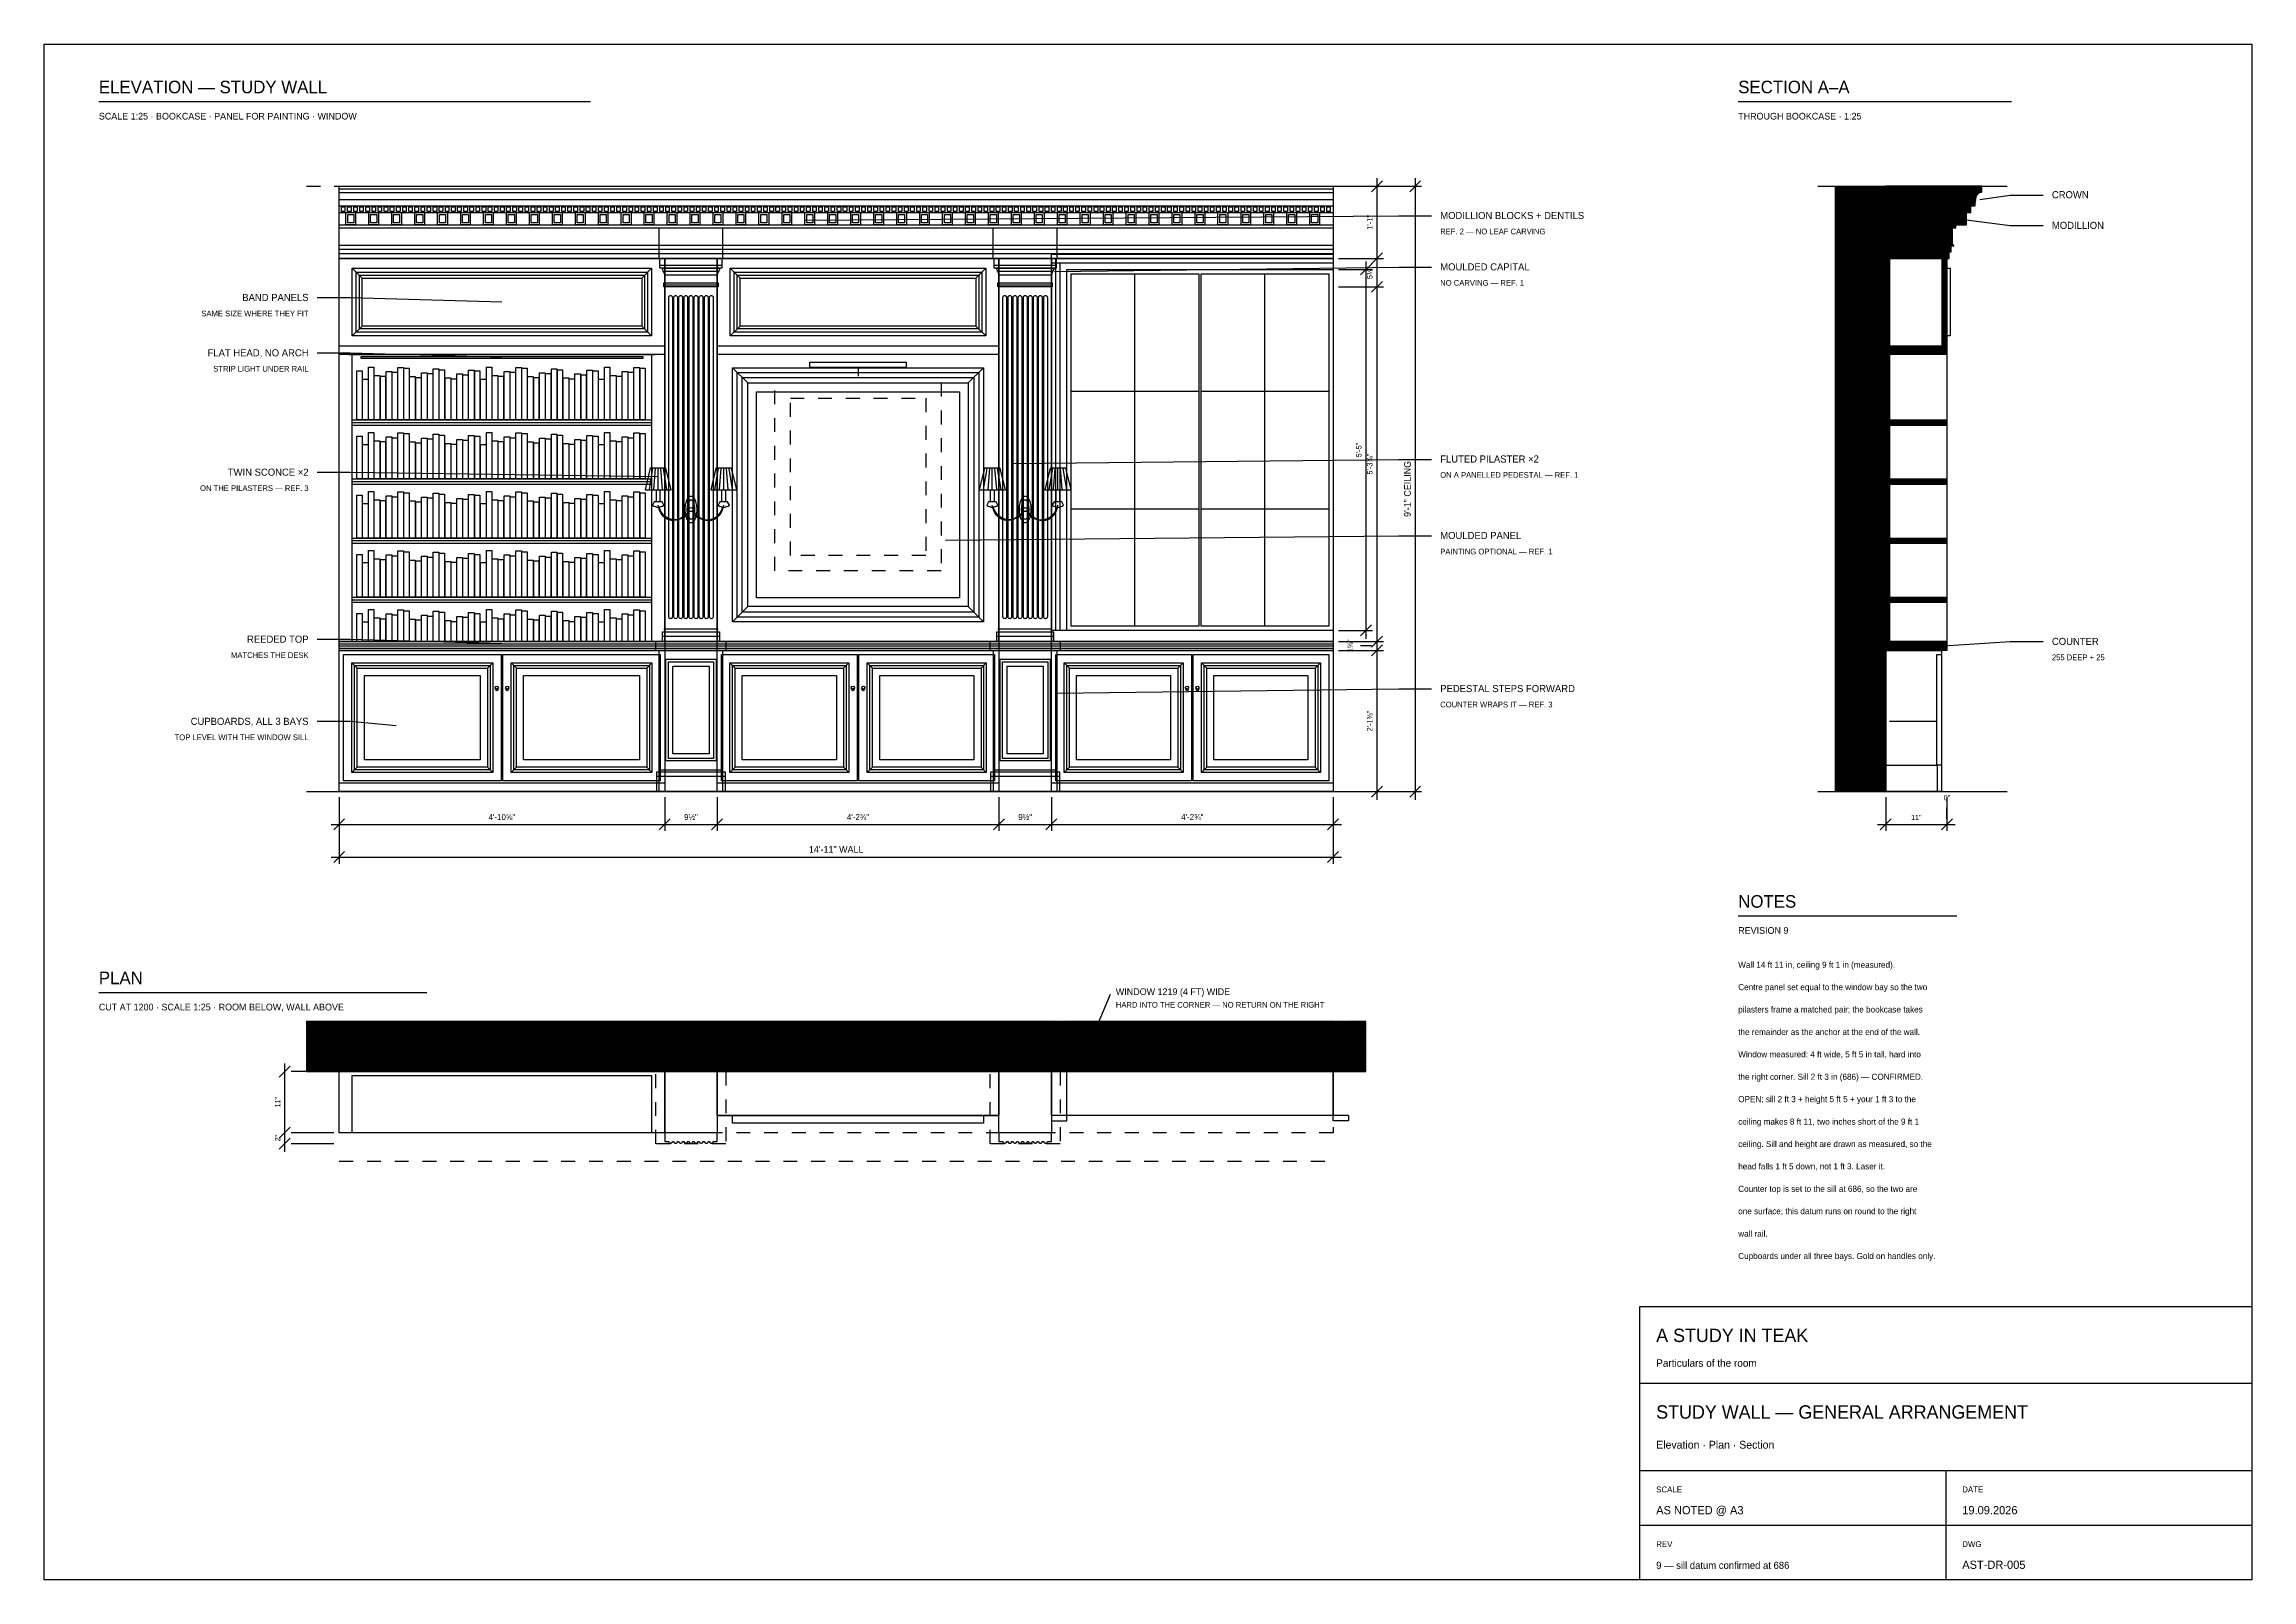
# Model space of a CAD drawing. Header units: inches. Extents: x 0.3 to 16.2, y 0.3 to 11.4.
import ezdxf
from ezdxf.enums import TextEntityAlignment as Align

# ---------------------------------------------------------------- set-up
doc = ezdxf.new("R2010")
doc.units = ezdxf.units.IN
doc.header["$LTSCALE"] = 0.009843
doc.header["$MEASUREMENT"] = 0
doc.linetypes.add('DASHED', pattern=[0.6, 0.5, -0.1])
for name, color, linetype in [('DIMENSIONS', 1, 'Continuous'), ('GEOMETRY', 7, 'Continuous'), ('HATCH', 8, 'Continuous'), ('TEXT', 7, 'Continuous')]:
    doc.layers.add(name, color=color, linetype=linetype)

msp = doc.modelspace()

# ---------------------------------------------------------------- texts
at = {"layer": 'TEXT'}
for s, height, p in [('ELEVATION — STUDY WALL', 0.09071, (0.709, 11.024)), ('SECTION A–A', 0.09071, (12.52, 11.024)), ('SCALE 1:25 · BOOKCASE · PANEL FOR PAINTING · WINDOW', 0.04819, (0.709, 10.835)), ('THROUGH BOOKCASE · 1:25', 0.04819, (12.52, 10.835)), ('CROWN', 0.051, (14.78, 10.268)), ('REF. 2 — NO LEAF CARVING', 0.0411, (10.373, 10.008)), ('MODILLION BLOCKS + DENTILS', 0.05102, (10.373, 10.118)), ('MODILLION', 0.051, (14.78, 10.047)), ('MOULDED CAPITAL', 0.05102, (10.373, 9.748)), ('NO CARVING — REF. 1', 0.0411, (10.373, 9.638)), ('ON A PANELLED PEDESTAL — REF. 1', 0.0411, (10.373, 8.254)), ('FLUTED PILASTER ×2', 0.05102, (10.373, 8.364)), ('MOULDED PANEL', 0.05102, (10.373, 7.813)), ('PAINTING OPTIONAL — REF. 1', 0.0411, (10.373, 7.702)), ('COUNTER', 0.051, (14.78, 7.05)), ('255 DEEP + 25', 0.0411, (14.78, 6.94)), ('PEDESTAL STEPS FORWARD', 0.05102, (10.373, 6.71)), ('COUNTER WRAPS IT — REF. 3', 0.0411, (10.373, 6.6)), ('NOTES', 0.0907, (12.52, 5.157)), ('REVISION 9', 0.0482, (12.52, 4.969)), ('PLAN', 0.0907, (0.709, 4.606)), ('Wall 14 ft 11 in, ceiling 9 ft 1 in (measured).', 0.04394, (12.52, 4.724)), ('CUT AT 1200 · SCALE 1:25 · ROOM BELOW, WALL ABOVE', 0.04819, (0.709, 4.417)), ('WINDOW 1219 (4 FT) WIDE', 0.04819, (8.036, 4.528)), ('HARD INTO THE CORNER — NO RETURN ON THE RIGHT', 0.0411, (8.036, 4.437)), ('Centre panel set equal to the window bay so the two', 0.04394, (12.52, 4.563)), ('pilasters frame a matched pair; the bookcase takes', 0.04394, (12.52, 4.402)), ('the remainder as the anchor at the end of the wall.', 0.04394, (12.52, 4.24)), ('Window measured: 4 ft wide, 5 ft 5 in tall, hard into', 0.04394, (12.52, 4.079)), ('the right corner. Sill 2 ft 3 in (686) — CONFIRMED.', 0.04394, (12.52, 3.917)), ('OPEN: sill 2 ft 3 + height 5 ft 5 + your 1 ft 3 to the', 0.04394, (12.52, 3.756)), ('ceiling makes 8 ft 11, two inches short of the 9 ft 1', 0.04394, (12.52, 3.594)), ('ceiling. Sill and height are drawn as measured, so the', 0.04394, (12.52, 3.433)), ('head falls 1 ft 5 down, not 1 ft 3. Laser it.', 0.04394, (12.52, 3.272)), ('Counter top is set to the sill at 686, so the two are', 0.04394, (12.52, 3.11)), ('one surface; this datum runs on round to the right', 0.04394, (12.52, 2.949)), ('wall rail.', 0.0439, (12.52, 2.787)), ('Cupboards under all three bays. Gold on handles only.', 0.04394, (12.52, 2.626)), ('A STUDY IN TEAK', 0.09638, (11.929, 2.028)), ('Particulars of the room', 0.05386, (11.929, 1.85)), ('STUDY WALL — GENERAL ARRANGEMENT', 0.09638, (11.929, 1.476)), ('Elevation · Plan · Section', 0.05669, (11.929, 1.26)), ('SCALE', 0.0425, (11.929, 0.945)), ('DATE', 0.0425, (14.134, 0.945)), ('AS NOTED @ A3', 0.05953, (11.929, 0.787)), ('19.09.2026', 0.0595, (14.134, 0.787)), ('REV', 0.0425, (11.929, 0.551)), ('DWG', 0.0425, (14.134, 0.551)), ('9 — sill datum confirmed at 686', 0.05102, (11.929, 0.394)), ('AST-DR-005', 0.0595, (14.134, 0.394))]:
    msp.add_text(s, height=height, dxfattribs=at).set_placement(p)
for s, height, p in [('1\'-1"', 0.0397, (9.885, 10.094)), ('5⅛"', 0.0397, (9.885, 9.732)), ('5\'-5"', 0.0397, (9.806, 8.454)), ('5\'-3⅞"', 0.0397, (9.885, 8.352)), ('9\'-1" CEILING', 0.04819, (10.161, 8.174)), ('1⅝"', 0.0397, (9.743, 7.043)), ('2\'-1⅜"', 0.0397, (9.885, 6.502)), ('11"', 0.0369, (2.016, 3.756)), ('2"', 0.0369, (2.016, 3.496))]:
    msp.add_text(s, height=height, rotation=90, dxfattribs=at).set_placement(p, align=Align.CENTER)
for s, height, p in [('BAND PANELS', 0.05102, (2.22, 9.528)), ('SAME SIZE WHERE THEY FIT', 0.0411, (2.22, 9.417)), ('FLAT HEAD, NO ARCH', 0.05102, (2.22, 9.129)), ('STRIP LIGHT UNDER RAIL', 0.0411, (2.22, 9.019)), ('TWIN SCONCE ×2', 0.05102, (2.22, 8.269)), ('ON THE PILASTERS — REF. 3', 0.0411, (2.22, 8.159)), ('REEDED TOP', 0.051, (2.22, 7.066)), ('MATCHES THE DESK', 0.0411, (2.22, 6.956)), ('CUPBOARDS, ALL 3 BAYS', 0.05102, (2.22, 6.474)), ('TOP LEVEL WITH THE WINDOW SILL', 0.0411, (2.22, 6.364))]:
    msp.add_text(s, height=height, dxfattribs=at).set_placement(p, align=Align.RIGHT)
for s, height, p in [('0"', 0.0369, (14.024, 5.931)), ('4\'-10⅝"', 0.0425, (3.613, 5.789)), ('9½"', 0.0425, (4.975, 5.789)), ('4\'-2¾"', 0.0425, (6.179, 5.789)), ('9½"', 0.0425, (7.383, 5.789)), ('4\'-2¾"', 0.0425, (8.587, 5.789)), ('11"', 0.0369, (13.803, 5.789)), ('14\'-11" WALL', 0.04819, (6.021, 5.553))]:
    msp.add_text(s, height=height, dxfattribs=at).set_placement(p, align=Align.CENTER)

# ---------------------------------------------------------------- hatches: boundary and pattern name
at = {"layer": 'HATCH'}
h = msp.add_hatch(dxfattribs=at)
h.set_pattern_fill('ANSI31', scale=0.015748031)
h.paths.add_polyline_path([(13.22, 10.354), (13.583, 10.354), (13.583, 5.994), (13.22, 5.994), (13.22, 10.354)])
h = msp.add_hatch(dxfattribs=at)
h.set_pattern_fill('ANSI31', scale=0.015748031)
h.paths.add_polyline_path([(14.024, 9.835), (14.039, 9.835), (14.039, 9.882), (14.055, 9.882), (14.055, 9.926), (14.074, 9.926), (14.074, 9.929), (14.065, 9.929), (14.065, 10.055), (14.087, 10.055), (14.087, 10.077), (14.165, 10.077), (14.165, 10.165), (14.197, 10.165), (14.197, 10.213), (14.228, 10.213), (14.228, 10.236), (14.236, 10.284), (14.252, 10.305), (14.268, 10.312), (14.276, 10.315), (14.276, 10.354), (13.583, 10.354), (13.583, 9.835), (14.024, 9.835)])
h = msp.add_hatch(dxfattribs=at)
h.set_pattern_fill('ANSI31', scale=0.015748031)
h.paths.add_polyline_path([(13.583, 9.835), (13.611, 9.835), (13.611, 7.074), (13.583, 7.074), (13.583, 9.835)])
h = msp.add_hatch(dxfattribs=at)
h.set_pattern_fill('ANSI31', scale=0.015748031)
h.paths.add_polyline_path([(13.989, 9.835), (14.024, 9.835), (14.024, 9.205), (13.989, 9.205), (13.989, 9.835)])
h = msp.add_hatch(dxfattribs=at)
h.set_pattern_fill('ANSI31', scale=0.015748031)
h.paths.add_polyline_path([(13.611, 9.205), (14.024, 9.205), (14.024, 9.142), (13.611, 9.142), (13.611, 9.205)])
h = msp.add_hatch(dxfattribs=at)
h.set_pattern_fill('ANSI31', scale=0.015748031)
h.paths.add_polyline_path([(13.611, 8.671), (14.024, 8.671), (14.024, 8.631), (13.611, 8.631), (13.611, 8.671)])
h = msp.add_hatch(dxfattribs=at)
h.set_pattern_fill('ANSI31', scale=0.015748031)
h.paths.add_polyline_path([(13.611, 8.246), (14.024, 8.246), (14.024, 8.206), (13.611, 8.206), (13.611, 8.246)])
h = msp.add_hatch(dxfattribs=at)
h.set_pattern_fill('ANSI31', scale=0.015748031)
h.paths.add_polyline_path([(13.611, 7.82), (14.024, 7.82), (14.024, 7.781), (13.611, 7.781), (13.611, 7.82)])
h = msp.add_hatch(dxfattribs=at)
h.set_pattern_fill('ANSI31', scale=0.015748031)
h.paths.add_polyline_path([(13.611, 7.395), (14.024, 7.395), (14.024, 7.356), (13.611, 7.356), (13.611, 7.395)])
h = msp.add_hatch(dxfattribs=at)
h.set_pattern_fill('ANSI31', scale=0.015748031)
h.paths.add_polyline_path([(13.583, 7.074), (14.024, 7.074), (14.024, 7.011), (13.583, 7.011), (13.583, 7.074)])
h = msp.add_hatch(dxfattribs=at)
h.set_pattern_fill('ANSI31', scale=0.01574803)
h.paths.add_polyline_path([(2.205, 4.339), (9.838, 4.339), (9.838, 3.976), (2.205, 3.976), (2.205, 4.339)])

# ---------------------------------------------------------------- linework, layer by layer
at = {"layer": 'DIMENSIONS'}
for p, q in [((9.641, 10.354), (9.964, 10.354)), ((9.641, 10.354), (10.239, 10.354)), ((9.877, 10.315), (9.956, 10.394)), ((9.917, 10.413), (9.917, 5.935)), ((10.153, 10.315), (10.231, 10.394)), ((10.192, 10.413), (10.192, 5.935)), ((9.877, 9.795), (9.956, 9.874)), ((9.641, 9.835), (9.964, 9.835)), ((9.641, 9.754), (9.885, 9.754)), ((9.798, 9.715), (9.877, 9.794)), ((9.838, 9.813), (9.838, 7.095)), ((9.641, 9.63), (9.964, 9.63)), ((9.877, 9.591), (9.956, 9.669)), ((9.798, 7.115), (9.877, 7.194)), ((9.641, 7.154), (9.885, 7.154)), ((9.641, 7.074), (9.964, 7.074)), ((9.641, 7.011), (9.964, 7.011)), ((9.877, 7.035), (9.956, 7.113)), ((9.877, 6.972), (9.956, 7.05)), ((2.441, 5.954), (2.441, 5.71)), ((2.441, 5.954), (2.441, 5.474)), ((4.786, 5.954), (4.786, 5.71)), ((5.164, 5.954), (5.164, 5.71)), ((7.194, 5.954), (7.194, 5.71)), ((7.572, 5.954), (7.572, 5.71)), ((9.602, 5.954), (9.602, 5.71)), ((9.602, 5.954), (9.602, 5.474)), ((9.641, 5.994), (9.964, 5.994)), ((9.641, 5.994), (10.239, 5.994)), ((9.877, 5.954), (9.956, 6.033)), ((10.153, 5.954), (10.231, 6.033)), ((13.583, 5.954), (13.583, 5.71)), ((14.024, 5.954), (14.024, 5.71)), ((14.024, 5.954), (14.024, 5.71)), ((2.382, 5.757), (9.661, 5.757)), ((2.402, 5.718), (2.48, 5.797)), ((4.746, 5.718), (4.825, 5.797)), ((5.124, 5.718), (5.203, 5.797)), ((7.154, 5.718), (7.233, 5.797)), ((7.532, 5.718), (7.611, 5.797)), ((9.562, 5.718), (9.641, 5.797)), ((13.524, 5.757), (14.083, 5.757)), ((13.543, 5.718), (13.622, 5.797)), ((13.984, 5.718), (14.063, 5.797)), ((13.984, 5.718), (14.063, 5.797)), ((2.382, 5.521), (9.661, 5.521)), ((2.402, 5.482), (2.48, 5.561)), ((9.562, 5.482), (9.641, 5.561)), ((2.008, 3.937), (2.087, 4.016)), ((2.047, 4.035), (2.047, 3.398)), ((2.402, 3.976), (2.094, 3.976)), ((2.008, 3.496), (2.087, 3.575)), ((2.402, 3.535), (2.094, 3.535)), ((2.008, 3.417), (2.087, 3.496)), ((2.402, 3.457), (2.094, 3.457))]:
    msp.add_line(p, q, dxfattribs=at)
at = {"layer": 'DIMENSIONS', "linetype": 'DASHED'}
for p, q in [((9.877, 7.043), (9.798, 7.043)), ((14.024, 5.797), (14.024, 5.876))]:
    msp.add_line(p, q, dxfattribs=at)
at = {"layer": 'GEOMETRY'}
for p, q in [((0.709, 10.965), (4.252, 10.965)), ((12.52, 10.965), (14.488, 10.965)), ((13.094, 10.354), (14.457, 10.354)), ((2.441, 10.335), (9.602, 10.335)), ((2.441, 10.31), (9.602, 10.31)), ((2.441, 10.26), (9.602, 10.26)), ((2.441, 10.213), (9.602, 10.213)), ((2.441, 10.165), (9.602, 10.165)), ((2.441, 10.077), (9.602, 10.077)), ((2.441, 10.055), (9.602, 10.055)), ((4.745, 9.835), (4.745, 10.055)), ((5.205, 9.835), (5.205, 10.055)), ((7.153, 9.835), (7.153, 10.055)), ((7.613, 9.835), (7.613, 10.055)), ((2.441, 9.929), (9.602, 9.929)), ((2.441, 9.901), (9.602, 9.901)), ((2.441, 9.869), (9.602, 9.869)), ((2.535, 9.764), (2.606, 9.693)), ((4.691, 9.764), (4.62, 9.693)), ((4.751, 9.787), (5.198, 9.787)), ((4.776, 9.743), (5.173, 9.743)), ((4.786, 9.717), (5.164, 9.717)), ((5.258, 9.764), (5.329, 9.693)), ((7.099, 9.764), (7.028, 9.693)), ((7.159, 9.787), (7.606, 9.787)), ((7.184, 9.743), (7.581, 9.743)), ((7.194, 9.717), (7.572, 9.717)), ((7.572, 9.803), (9.602, 9.803)), ((8.174, 7.186), (8.174, 9.723)), ((9.11, 7.186), (9.11, 9.723)), ((4.78, 9.644), (5.17, 9.644)), ((7.187, 9.644), (7.578, 9.644)), ((2.535, 9.276), (2.606, 9.346)), ((4.691, 9.276), (4.62, 9.346)), ((5.258, 9.276), (5.329, 9.346)), ((7.099, 9.276), (7.028, 9.346)), ((2.512, 9.142), (4.715, 9.142)), ((5.274, 9.047), (5.384, 8.937)), ((6.179, 9.049), (6.179, 8.986)), ((7.083, 9.047), (6.973, 8.937)), ((7.713, 8.877), (8.634, 8.877)), ((8.65, 8.877), (9.57, 8.877)), ((2.535, 8.652), (4.691, 8.652)), ((4.676, 8.17), (4.701, 8.321)), ((4.707, 8.17), (4.72, 8.321)), ((4.739, 8.17), (4.739, 8.321)), ((4.77, 8.17), (4.757, 8.321)), ((4.802, 8.17), (4.776, 8.321)), ((5.148, 8.17), (5.173, 8.321)), ((5.18, 8.17), (5.192, 8.321)), ((5.211, 8.17), (5.211, 8.321)), ((5.243, 8.17), (5.23, 8.321)), ((5.274, 8.17), (5.249, 8.321)), ((7.083, 8.17), (7.109, 8.321)), ((7.115, 8.17), (7.128, 8.321)), ((7.146, 8.17), (7.146, 8.321)), ((7.178, 8.17), (7.165, 8.321)), ((7.209, 8.17), (7.184, 8.321)), ((7.556, 8.17), (7.581, 8.321)), ((7.587, 8.17), (7.6, 8.321)), ((7.619, 8.17), (7.619, 8.321)), ((7.65, 8.17), (7.638, 8.321)), ((7.682, 8.17), (7.657, 8.321)), ((2.535, 8.227), (4.691, 8.227)), ((7.713, 8.031), (8.634, 8.031)), ((8.65, 8.031), (9.57, 8.031)), ((2.535, 7.802), (4.691, 7.802)), ((2.535, 7.376), (4.691, 7.376)), ((5.274, 7.216), (5.384, 7.326)), ((7.083, 7.216), (6.973, 7.326)), ((4.78, 7.165), (5.17, 7.165)), ((7.187, 7.165), (7.578, 7.165)), ((2.441, 7.058), (4.786, 7.058)), ((2.441, 7.043), (4.786, 7.043)), ((2.441, 7.027), (4.786, 7.027)), ((4.723, 7.058), (5.227, 7.058)), ((4.723, 7.043), (5.227, 7.043)), ((4.723, 7.027), (5.227, 7.027)), ((4.77, 7.113), (5.18, 7.113)), ((5.164, 7.058), (7.194, 7.058)), ((5.164, 7.043), (7.194, 7.043)), ((5.164, 7.027), (7.194, 7.027)), ((7.131, 7.058), (7.635, 7.058)), ((7.131, 7.043), (7.635, 7.043)), ((7.131, 7.027), (7.635, 7.027)), ((7.178, 7.113), (7.587, 7.113)), ((7.572, 7.058), (9.602, 7.058)), ((7.572, 7.043), (9.602, 7.043)), ((7.572, 7.027), (9.602, 7.027)), ((2.532, 6.92), (2.57, 6.882)), ((3.547, 6.92), (3.509, 6.882)), ((3.68, 6.92), (3.717, 6.882)), ((4.694, 6.92), (4.657, 6.882)), ((5.255, 6.92), (5.293, 6.882)), ((6.113, 6.92), (6.075, 6.882)), ((6.245, 6.92), (6.283, 6.882)), ((7.102, 6.92), (7.065, 6.882)), ((7.663, 6.92), (7.701, 6.882)), ((8.52, 6.92), (8.483, 6.882)), ((8.653, 6.92), (8.691, 6.882)), ((9.51, 6.92), (9.472, 6.882)), ((13.611, 6.502), (13.95, 6.502)), ((2.441, 6.057), (4.786, 6.057)), ((2.532, 6.132), (2.57, 6.17)), ((3.547, 6.132), (3.509, 6.17)), ((3.68, 6.132), (3.717, 6.17)), ((4.694, 6.132), (4.657, 6.17)), ((4.728, 6.104), (5.222, 6.104)), ((4.746, 6.151), (5.203, 6.151)), ((5.164, 6.057), (7.194, 6.057)), ((5.255, 6.132), (5.293, 6.17)), ((6.113, 6.132), (6.075, 6.17)), ((6.245, 6.132), (6.283, 6.17)), ((7.102, 6.132), (7.065, 6.17)), ((7.135, 6.104), (7.63, 6.104)), ((7.154, 6.151), (7.611, 6.151)), ((7.572, 6.057), (9.602, 6.057)), ((7.663, 6.132), (7.701, 6.17)), ((8.52, 6.132), (8.483, 6.17)), ((8.653, 6.132), (8.691, 6.17)), ((9.51, 6.132), (9.472, 6.17)), ((2.205, 5.994), (9.838, 5.994)), ((13.094, 5.994), (14.457, 5.994)), ((12.52, 5.098), (14.094, 5.098)), ((0.709, 4.547), (3.071, 4.547)), ((7.839, 4.157), (7.997, 4.535)), ((7.682, 4.205), (9.602, 4.205)), ((7.682, 4.11), (9.602, 4.11)), ((5.164, 3.661), (7.194, 3.661)), ((7.572, 3.661), (7.572, 3.661)), ((9.712, 3.661), (9.602, 3.661)), ((11.811, 1.732), (16.22, 1.732)), ((11.811, 1.102), (16.22, 1.102)), ((14.016, 1.102), (14.016, 0.315)), ((11.811, 0.709), (16.22, 0.709))]:
    msp.add_line(p, q, dxfattribs=at)
at = {"layer": 'GEOMETRY', "linetype": 'DASHED'}
for p, q in [((2.205, 10.354), (9.838, 10.354)), ((2.441, 3.331), (9.602, 3.331))]:
    msp.add_line(p, q, dxfattribs=at)
at = {"layer": 'GEOMETRY'}
for points in [[(0.315, 11.378), (16.22, 11.378), (16.22, 0.315), (0.315, 0.315), (0.315, 11.378)], [(2.441, 10.354), (9.602, 10.354), (9.602, 9.835), (2.441, 9.835), (2.441, 10.354)], [(13.22, 10.354), (13.583, 10.354), (13.583, 5.994), (13.22, 5.994), (13.22, 10.354)], [(14.276, 10.315), (14.276, 10.354), (13.583, 10.354), (13.583, 9.835), (14.024, 9.835)], [(2.457, 10.206), (2.482, 10.206), (2.482, 10.172), (2.457, 10.172), (2.457, 10.206)], [(2.501, 10.206), (2.526, 10.206), (2.526, 10.172), (2.501, 10.172), (2.501, 10.206)], [(2.545, 10.206), (2.57, 10.206), (2.57, 10.172), (2.545, 10.172), (2.545, 10.206)], [(2.589, 10.206), (2.614, 10.206), (2.614, 10.172), (2.589, 10.172), (2.589, 10.206)], [(2.633, 10.206), (2.658, 10.206), (2.658, 10.172), (2.633, 10.172), (2.633, 10.206)], [(2.677, 10.206), (2.702, 10.206), (2.702, 10.172), (2.677, 10.172), (2.677, 10.206)], [(2.721, 10.206), (2.746, 10.206), (2.746, 10.172), (2.721, 10.172), (2.721, 10.206)], [(2.765, 10.206), (2.791, 10.206), (2.791, 10.172), (2.765, 10.172), (2.765, 10.206)], [(2.809, 10.206), (2.835, 10.206), (2.835, 10.172), (2.809, 10.172), (2.809, 10.206)], [(2.854, 10.206), (2.879, 10.206), (2.879, 10.172), (2.854, 10.172), (2.854, 10.206)], [(2.898, 10.206), (2.923, 10.206), (2.923, 10.172), (2.898, 10.172), (2.898, 10.206)], [(2.942, 10.206), (2.967, 10.206), (2.967, 10.172), (2.942, 10.172), (2.942, 10.206)], [(2.986, 10.206), (3.011, 10.206), (3.011, 10.172), (2.986, 10.172), (2.986, 10.206)], [(3.03, 10.206), (3.055, 10.206), (3.055, 10.172), (3.03, 10.172), (3.03, 10.206)], [(3.074, 10.206), (3.099, 10.206), (3.099, 10.172), (3.074, 10.172), (3.074, 10.206)], [(3.118, 10.206), (3.143, 10.206), (3.143, 10.172), (3.118, 10.172), (3.118, 10.206)], [(3.162, 10.206), (3.187, 10.206), (3.187, 10.172), (3.162, 10.172), (3.162, 10.206)], [(3.206, 10.206), (3.231, 10.206), (3.231, 10.172), (3.206, 10.172), (3.206, 10.206)], [(3.25, 10.206), (3.276, 10.206), (3.276, 10.172), (3.25, 10.172), (3.25, 10.206)], [(3.294, 10.206), (3.32, 10.206), (3.32, 10.172), (3.294, 10.172), (3.294, 10.206)], [(3.339, 10.206), (3.364, 10.206), (3.364, 10.172), (3.339, 10.172), (3.339, 10.206)], [(3.383, 10.206), (3.408, 10.206), (3.408, 10.172), (3.383, 10.172), (3.383, 10.206)], [(3.427, 10.206), (3.452, 10.206), (3.452, 10.172), (3.427, 10.172), (3.427, 10.206)], [(3.471, 10.206), (3.496, 10.206), (3.496, 10.172), (3.471, 10.172), (3.471, 10.206)], [(3.515, 10.206), (3.54, 10.206), (3.54, 10.172), (3.515, 10.172), (3.515, 10.206)], [(3.559, 10.206), (3.584, 10.206), (3.584, 10.172), (3.559, 10.172), (3.559, 10.206)], [(3.603, 10.206), (3.628, 10.206), (3.628, 10.172), (3.603, 10.172), (3.603, 10.206)], [(3.647, 10.206), (3.672, 10.206), (3.672, 10.172), (3.647, 10.172), (3.647, 10.206)], [(3.691, 10.206), (3.717, 10.206), (3.717, 10.172), (3.691, 10.172), (3.691, 10.206)], [(3.735, 10.206), (3.761, 10.206), (3.761, 10.172), (3.735, 10.172), (3.735, 10.206)], [(3.78, 10.206), (3.805, 10.206), (3.805, 10.172), (3.78, 10.172), (3.78, 10.206)], [(3.824, 10.206), (3.849, 10.206), (3.849, 10.172), (3.824, 10.172), (3.824, 10.206)], [(3.868, 10.206), (3.893, 10.206), (3.893, 10.172), (3.868, 10.172), (3.868, 10.206)], [(3.912, 10.206), (3.937, 10.206), (3.937, 10.172), (3.912, 10.172), (3.912, 10.206)], [(3.956, 10.206), (3.981, 10.206), (3.981, 10.172), (3.956, 10.172), (3.956, 10.206)], [(4, 10.206), (4.025, 10.206), (4.025, 10.172), (4, 10.172), (4, 10.206)], [(4.044, 10.206), (4.069, 10.206), (4.069, 10.172), (4.044, 10.172), (4.044, 10.206)], [(4.088, 10.206), (4.113, 10.206), (4.113, 10.172), (4.088, 10.172), (4.088, 10.206)], [(4.132, 10.206), (4.157, 10.206), (4.157, 10.172), (4.132, 10.172), (4.132, 10.206)], [(4.176, 10.206), (4.202, 10.206), (4.202, 10.172), (4.176, 10.172), (4.176, 10.206)], [(4.22, 10.206), (4.246, 10.206), (4.246, 10.172), (4.22, 10.172), (4.22, 10.206)], [(4.265, 10.206), (4.29, 10.206), (4.29, 10.172), (4.265, 10.172), (4.265, 10.206)], [(4.309, 10.206), (4.334, 10.206), (4.334, 10.172), (4.309, 10.172), (4.309, 10.206)], [(4.353, 10.206), (4.378, 10.206), (4.378, 10.172), (4.353, 10.172), (4.353, 10.206)], [(4.397, 10.206), (4.422, 10.206), (4.422, 10.172), (4.397, 10.172), (4.397, 10.206)], [(4.441, 10.206), (4.466, 10.206), (4.466, 10.172), (4.441, 10.172), (4.441, 10.206)], [(4.485, 10.206), (4.51, 10.206), (4.51, 10.172), (4.485, 10.172), (4.485, 10.206)], [(4.529, 10.206), (4.554, 10.206), (4.554, 10.172), (4.529, 10.172), (4.529, 10.206)], [(4.573, 10.206), (4.598, 10.206), (4.598, 10.172), (4.573, 10.172), (4.573, 10.206)], [(4.617, 10.206), (4.643, 10.206), (4.643, 10.172), (4.617, 10.172), (4.617, 10.206)], [(4.661, 10.206), (4.687, 10.206), (4.687, 10.172), (4.661, 10.172), (4.661, 10.206)], [(4.706, 10.206), (4.731, 10.206), (4.731, 10.172), (4.706, 10.172), (4.706, 10.206)], [(4.75, 10.206), (4.775, 10.206), (4.775, 10.172), (4.75, 10.172), (4.75, 10.206)], [(4.794, 10.206), (4.819, 10.206), (4.819, 10.172), (4.794, 10.172), (4.794, 10.206)], [(4.838, 10.206), (4.863, 10.206), (4.863, 10.172), (4.838, 10.172), (4.838, 10.206)], [(4.882, 10.206), (4.907, 10.206), (4.907, 10.172), (4.882, 10.172), (4.882, 10.206)], [(4.926, 10.206), (4.951, 10.206), (4.951, 10.172), (4.926, 10.172), (4.926, 10.206)], [(4.97, 10.206), (4.995, 10.206), (4.995, 10.172), (4.97, 10.172), (4.97, 10.206)], [(5.014, 10.206), (5.039, 10.206), (5.039, 10.172), (5.014, 10.172), (5.014, 10.206)], [(5.058, 10.206), (5.083, 10.206), (5.083, 10.172), (5.058, 10.172), (5.058, 10.206)], [(5.102, 10.206), (5.128, 10.206), (5.128, 10.172), (5.102, 10.172), (5.102, 10.206)], [(5.146, 10.206), (5.172, 10.206), (5.172, 10.172), (5.146, 10.172), (5.146, 10.206)], [(5.191, 10.206), (5.216, 10.206), (5.216, 10.172), (5.191, 10.172), (5.191, 10.206)], [(5.235, 10.206), (5.26, 10.206), (5.26, 10.172), (5.235, 10.172), (5.235, 10.206)], [(5.279, 10.206), (5.304, 10.206), (5.304, 10.172), (5.279, 10.172), (5.279, 10.206)], [(5.323, 10.206), (5.348, 10.206), (5.348, 10.172), (5.323, 10.172), (5.323, 10.206)], [(5.367, 10.206), (5.392, 10.206), (5.392, 10.172), (5.367, 10.172), (5.367, 10.206)], [(5.411, 10.206), (5.436, 10.206), (5.436, 10.172), (5.411, 10.172), (5.411, 10.206)], [(5.455, 10.206), (5.48, 10.206), (5.48, 10.172), (5.455, 10.172), (5.455, 10.206)], [(5.499, 10.206), (5.524, 10.206), (5.524, 10.172), (5.499, 10.172), (5.499, 10.206)], [(5.543, 10.206), (5.569, 10.206), (5.569, 10.172), (5.543, 10.172), (5.543, 10.206)], [(5.587, 10.206), (5.613, 10.206), (5.613, 10.172), (5.587, 10.172), (5.587, 10.206)], [(5.631, 10.206), (5.657, 10.206), (5.657, 10.172), (5.631, 10.172), (5.631, 10.206)], [(5.676, 10.206), (5.701, 10.206), (5.701, 10.172), (5.676, 10.172), (5.676, 10.206)], [(5.72, 10.206), (5.745, 10.206), (5.745, 10.172), (5.72, 10.172), (5.72, 10.206)], [(5.764, 10.206), (5.789, 10.206), (5.789, 10.172), (5.764, 10.172), (5.764, 10.206)], [(5.808, 10.206), (5.833, 10.206), (5.833, 10.172), (5.808, 10.172), (5.808, 10.206)], [(5.852, 10.206), (5.877, 10.206), (5.877, 10.172), (5.852, 10.172), (5.852, 10.206)], [(5.896, 10.206), (5.921, 10.206), (5.921, 10.172), (5.896, 10.172), (5.896, 10.206)], [(5.94, 10.206), (5.965, 10.206), (5.965, 10.172), (5.94, 10.172), (5.94, 10.206)], [(5.984, 10.206), (6.009, 10.206), (6.009, 10.172), (5.984, 10.172), (5.984, 10.206)], [(6.028, 10.206), (6.054, 10.206), (6.054, 10.172), (6.028, 10.172), (6.028, 10.206)], [(6.072, 10.206), (6.098, 10.206), (6.098, 10.172), (6.072, 10.172), (6.072, 10.206)], [(6.117, 10.206), (6.142, 10.206), (6.142, 10.172), (6.117, 10.172), (6.117, 10.206)], [(6.161, 10.206), (6.186, 10.206), (6.186, 10.172), (6.161, 10.172), (6.161, 10.206)], [(6.205, 10.206), (6.23, 10.206), (6.23, 10.172), (6.205, 10.172), (6.205, 10.206)], [(6.249, 10.206), (6.274, 10.206), (6.274, 10.172), (6.249, 10.172), (6.249, 10.206)], [(6.293, 10.206), (6.318, 10.206), (6.318, 10.172), (6.293, 10.172), (6.293, 10.206)], [(6.337, 10.206), (6.362, 10.206), (6.362, 10.172), (6.337, 10.172), (6.337, 10.206)], [(6.381, 10.206), (6.406, 10.206), (6.406, 10.172), (6.381, 10.172), (6.381, 10.206)], [(6.425, 10.206), (6.45, 10.206), (6.45, 10.172), (6.425, 10.172), (6.425, 10.206)], [(6.469, 10.206), (6.494, 10.206), (6.494, 10.172), (6.469, 10.172), (6.469, 10.206)], [(6.513, 10.206), (6.539, 10.206), (6.539, 10.172), (6.513, 10.172), (6.513, 10.206)], [(6.557, 10.206), (6.583, 10.206), (6.583, 10.172), (6.557, 10.172), (6.557, 10.206)], [(6.602, 10.206), (6.627, 10.206), (6.627, 10.172), (6.602, 10.172), (6.602, 10.206)], [(6.646, 10.206), (6.671, 10.206), (6.671, 10.172), (6.646, 10.172), (6.646, 10.206)], [(6.69, 10.206), (6.715, 10.206), (6.715, 10.172), (6.69, 10.172), (6.69, 10.206)], [(6.734, 10.206), (6.759, 10.206), (6.759, 10.172), (6.734, 10.172), (6.734, 10.206)], [(6.778, 10.206), (6.803, 10.206), (6.803, 10.172), (6.778, 10.172), (6.778, 10.206)], [(6.822, 10.206), (6.847, 10.206), (6.847, 10.172), (6.822, 10.172), (6.822, 10.206)], [(6.866, 10.206), (6.891, 10.206), (6.891, 10.172), (6.866, 10.172), (6.866, 10.206)], [(6.91, 10.206), (6.935, 10.206), (6.935, 10.172), (6.91, 10.172), (6.91, 10.206)], [(6.954, 10.206), (6.98, 10.206), (6.98, 10.172), (6.954, 10.172), (6.954, 10.206)], [(6.998, 10.206), (7.024, 10.206), (7.024, 10.172), (6.998, 10.172), (6.998, 10.206)], [(7.043, 10.206), (7.068, 10.206), (7.068, 10.172), (7.043, 10.172), (7.043, 10.206)], [(7.087, 10.206), (7.112, 10.206), (7.112, 10.172), (7.087, 10.172), (7.087, 10.206)], [(7.131, 10.206), (7.156, 10.206), (7.156, 10.172), (7.131, 10.172), (7.131, 10.206)], [(7.175, 10.206), (7.2, 10.206), (7.2, 10.172), (7.175, 10.172), (7.175, 10.206)], [(7.219, 10.206), (7.244, 10.206), (7.244, 10.172), (7.219, 10.172), (7.219, 10.206)], [(7.263, 10.206), (7.288, 10.206), (7.288, 10.172), (7.263, 10.172), (7.263, 10.206)], [(7.307, 10.206), (7.332, 10.206), (7.332, 10.172), (7.307, 10.172), (7.307, 10.206)], [(7.351, 10.206), (7.376, 10.206), (7.376, 10.172), (7.351, 10.172), (7.351, 10.206)], [(7.395, 10.206), (7.42, 10.206), (7.42, 10.172), (7.395, 10.172), (7.395, 10.206)], [(7.439, 10.206), (7.465, 10.206), (7.465, 10.172), (7.439, 10.172), (7.439, 10.206)], [(7.483, 10.206), (7.509, 10.206), (7.509, 10.172), (7.483, 10.172), (7.483, 10.206)], [(7.528, 10.206), (7.553, 10.206), (7.553, 10.172), (7.528, 10.172), (7.528, 10.206)], [(7.572, 10.206), (7.597, 10.206), (7.597, 10.172), (7.572, 10.172), (7.572, 10.206)], [(7.616, 10.206), (7.641, 10.206), (7.641, 10.172), (7.616, 10.172), (7.616, 10.206)], [(7.66, 10.206), (7.685, 10.206), (7.685, 10.172), (7.66, 10.172), (7.66, 10.206)], [(7.704, 10.206), (7.729, 10.206), (7.729, 10.172), (7.704, 10.172), (7.704, 10.206)], [(7.748, 10.206), (7.773, 10.206), (7.773, 10.172), (7.748, 10.172), (7.748, 10.206)], [(7.792, 10.206), (7.817, 10.206), (7.817, 10.172), (7.792, 10.172), (7.792, 10.206)], [(7.836, 10.206), (7.861, 10.206), (7.861, 10.172), (7.836, 10.172), (7.836, 10.206)], [(7.88, 10.206), (7.906, 10.206), (7.906, 10.172), (7.88, 10.172), (7.88, 10.206)], [(7.924, 10.206), (7.95, 10.206), (7.95, 10.172), (7.924, 10.172), (7.924, 10.206)], [(7.969, 10.206), (7.994, 10.206), (7.994, 10.172), (7.969, 10.172), (7.969, 10.206)], [(8.013, 10.206), (8.038, 10.206), (8.038, 10.172), (8.013, 10.172), (8.013, 10.206)], [(8.057, 10.206), (8.082, 10.206), (8.082, 10.172), (8.057, 10.172), (8.057, 10.206)], [(8.101, 10.206), (8.126, 10.206), (8.126, 10.172), (8.101, 10.172), (8.101, 10.206)], [(8.145, 10.206), (8.17, 10.206), (8.17, 10.172), (8.145, 10.172), (8.145, 10.206)], [(8.189, 10.206), (8.214, 10.206), (8.214, 10.172), (8.189, 10.172), (8.189, 10.206)], [(8.233, 10.206), (8.258, 10.206), (8.258, 10.172), (8.233, 10.172), (8.233, 10.206)], [(8.277, 10.206), (8.302, 10.206), (8.302, 10.172), (8.277, 10.172), (8.277, 10.206)], [(8.321, 10.206), (8.346, 10.206), (8.346, 10.172), (8.321, 10.172), (8.321, 10.206)], [(8.365, 10.206), (8.391, 10.206), (8.391, 10.172), (8.365, 10.172), (8.365, 10.206)], [(8.409, 10.206), (8.435, 10.206), (8.435, 10.172), (8.409, 10.172), (8.409, 10.206)], [(8.454, 10.206), (8.479, 10.206), (8.479, 10.172), (8.454, 10.172), (8.454, 10.206)], [(8.498, 10.206), (8.523, 10.206), (8.523, 10.172), (8.498, 10.172), (8.498, 10.206)], [(8.542, 10.206), (8.567, 10.206), (8.567, 10.172), (8.542, 10.172), (8.542, 10.206)], [(8.586, 10.206), (8.611, 10.206), (8.611, 10.172), (8.586, 10.172), (8.586, 10.206)], [(8.63, 10.206), (8.655, 10.206), (8.655, 10.172), (8.63, 10.172), (8.63, 10.206)], [(8.674, 10.206), (8.699, 10.206), (8.699, 10.172), (8.674, 10.172), (8.674, 10.206)], [(8.718, 10.206), (8.743, 10.206), (8.743, 10.172), (8.718, 10.172), (8.718, 10.206)], [(8.762, 10.206), (8.787, 10.206), (8.787, 10.172), (8.762, 10.172), (8.762, 10.206)], [(8.806, 10.206), (8.831, 10.206), (8.831, 10.172), (8.806, 10.172), (8.806, 10.206)], [(8.85, 10.206), (8.876, 10.206), (8.876, 10.172), (8.85, 10.172), (8.85, 10.206)], [(8.894, 10.206), (8.92, 10.206), (8.92, 10.172), (8.894, 10.172), (8.894, 10.206)], [(8.939, 10.206), (8.964, 10.206), (8.964, 10.172), (8.939, 10.172), (8.939, 10.206)], [(8.983, 10.206), (9.008, 10.206), (9.008, 10.172), (8.983, 10.172), (8.983, 10.206)], [(9.027, 10.206), (9.052, 10.206), (9.052, 10.172), (9.027, 10.172), (9.027, 10.206)], [(9.071, 10.206), (9.096, 10.206), (9.096, 10.172), (9.071, 10.172), (9.071, 10.206)], [(9.115, 10.206), (9.14, 10.206), (9.14, 10.172), (9.115, 10.172), (9.115, 10.206)], [(9.159, 10.206), (9.184, 10.206), (9.184, 10.172), (9.159, 10.172), (9.159, 10.206)], [(9.203, 10.206), (9.228, 10.206), (9.228, 10.172), (9.203, 10.172), (9.203, 10.206)], [(9.247, 10.206), (9.272, 10.206), (9.272, 10.172), (9.247, 10.172), (9.247, 10.206)], [(9.291, 10.206), (9.317, 10.206), (9.317, 10.172), (9.291, 10.172), (9.291, 10.206)], [(9.335, 10.206), (9.361, 10.206), (9.361, 10.172), (9.335, 10.172), (9.335, 10.206)], [(9.38, 10.206), (9.405, 10.206), (9.405, 10.172), (9.38, 10.172), (9.38, 10.206)], [(9.424, 10.206), (9.449, 10.206), (9.449, 10.172), (9.424, 10.172), (9.424, 10.206)], [(9.468, 10.206), (9.493, 10.206), (9.493, 10.172), (9.468, 10.172), (9.468, 10.206)], [(9.512, 10.206), (9.537, 10.206), (9.537, 10.172), (9.512, 10.172), (9.512, 10.206)], [(9.556, 10.206), (9.581, 10.206), (9.581, 10.172), (9.556, 10.172), (9.556, 10.206)], [(14.024, 9.835), (14.039, 9.835), (14.039, 9.882), (14.055, 9.882), (14.055, 9.926), (14.074, 9.926), (14.074, 9.929), (14.065, 9.929), (14.065, 10.055), (14.087, 10.055), (14.087, 10.077), (14.165, 10.077), (14.165, 10.165), (14.197, 10.165), (14.197, 10.213), (14.228, 10.213), (14.228, 10.236)], [(14.26, 10.26), (14.48, 10.291), (14.717, 10.291)], [(2.489, 10.165), (2.558, 10.165), (2.558, 10.077), (2.489, 10.077), (2.489, 10.165)], [(2.502, 10.15), (2.546, 10.15), (2.546, 10.09), (2.502, 10.09), (2.502, 10.15)], [(2.654, 10.165), (2.724, 10.165), (2.724, 10.077), (2.654, 10.077), (2.654, 10.165)], [(2.667, 10.15), (2.711, 10.15), (2.711, 10.09), (2.667, 10.09), (2.667, 10.15)], [(2.82, 10.165), (2.889, 10.165), (2.889, 10.077), (2.82, 10.077), (2.82, 10.165)], [(2.832, 10.15), (2.876, 10.15), (2.876, 10.09), (2.832, 10.09), (2.832, 10.15)], [(2.985, 10.165), (3.054, 10.165), (3.054, 10.077), (2.985, 10.077), (2.985, 10.165)], [(2.998, 10.15), (3.042, 10.15), (3.042, 10.09), (2.998, 10.09), (2.998, 10.15)], [(3.15, 10.165), (3.22, 10.165), (3.22, 10.077), (3.15, 10.077), (3.15, 10.165)], [(3.163, 10.15), (3.207, 10.15), (3.207, 10.09), (3.163, 10.09), (3.163, 10.15)], [(3.316, 10.165), (3.385, 10.165), (3.385, 10.077), (3.316, 10.077), (3.316, 10.165)], [(3.328, 10.15), (3.372, 10.15), (3.372, 10.09), (3.328, 10.09), (3.328, 10.15)], [(3.481, 10.165), (3.55, 10.165), (3.55, 10.077), (3.481, 10.077), (3.481, 10.165)], [(3.494, 10.15), (3.538, 10.15), (3.538, 10.09), (3.494, 10.09), (3.494, 10.15)], [(3.646, 10.165), (3.716, 10.165), (3.716, 10.077), (3.646, 10.077), (3.646, 10.165)], [(3.659, 10.15), (3.703, 10.15), (3.703, 10.09), (3.659, 10.09), (3.659, 10.15)], [(3.812, 10.165), (3.881, 10.165), (3.881, 10.077), (3.812, 10.077), (3.812, 10.165)], [(3.824, 10.15), (3.869, 10.15), (3.869, 10.09), (3.824, 10.09), (3.824, 10.15)], [(3.977, 10.165), (4.046, 10.165), (4.046, 10.077), (3.977, 10.077), (3.977, 10.165)], [(3.99, 10.15), (4.034, 10.15), (4.034, 10.09), (3.99, 10.09), (3.99, 10.15)], [(4.143, 10.165), (4.212, 10.165), (4.212, 10.077), (4.143, 10.077), (4.143, 10.165)], [(4.155, 10.15), (4.199, 10.15), (4.199, 10.09), (4.155, 10.09), (4.155, 10.15)], [(4.308, 10.165), (4.377, 10.165), (4.377, 10.077), (4.308, 10.077), (4.308, 10.165)], [(4.32, 10.15), (4.365, 10.15), (4.365, 10.09), (4.32, 10.09), (4.32, 10.15)], [(4.473, 10.165), (4.543, 10.165), (4.543, 10.077), (4.473, 10.077), (4.473, 10.165)], [(4.486, 10.15), (4.53, 10.15), (4.53, 10.09), (4.486, 10.09), (4.486, 10.15)], [(4.639, 10.165), (4.708, 10.165), (4.708, 10.077), (4.639, 10.077), (4.639, 10.165)], [(4.651, 10.15), (4.695, 10.15), (4.695, 10.09), (4.651, 10.09), (4.651, 10.15)], [(4.804, 10.165), (4.873, 10.165), (4.873, 10.077), (4.804, 10.077), (4.804, 10.165)], [(4.817, 10.15), (4.861, 10.15), (4.861, 10.09), (4.817, 10.09), (4.817, 10.15)], [(4.969, 10.165), (5.039, 10.165), (5.039, 10.077), (4.969, 10.077), (4.969, 10.165)], [(4.982, 10.15), (5.026, 10.15), (5.026, 10.09), (4.982, 10.09), (4.982, 10.15)], [(5.135, 10.165), (5.204, 10.165), (5.204, 10.077), (5.135, 10.077), (5.135, 10.165)], [(5.147, 10.15), (5.191, 10.15), (5.191, 10.09), (5.147, 10.09), (5.147, 10.15)], [(5.3, 10.165), (5.369, 10.165), (5.369, 10.077), (5.3, 10.077), (5.3, 10.165)], [(5.313, 10.15), (5.357, 10.15), (5.357, 10.09), (5.313, 10.09), (5.313, 10.15)], [(5.465, 10.165), (5.535, 10.165), (5.535, 10.077), (5.465, 10.077), (5.465, 10.165)], [(5.478, 10.15), (5.522, 10.15), (5.522, 10.09), (5.478, 10.09), (5.478, 10.15)], [(5.631, 10.165), (5.7, 10.165), (5.7, 10.077), (5.631, 10.077), (5.631, 10.165)], [(5.643, 10.15), (5.687, 10.15), (5.687, 10.09), (5.643, 10.09), (5.643, 10.15)], [(5.794, 10.11), (10.074, 10.142), (10.31, 10.142)], [(5.796, 10.165), (5.865, 10.165), (5.865, 10.077), (5.796, 10.077), (5.796, 10.165)], [(5.809, 10.15), (5.853, 10.15), (5.853, 10.09), (5.809, 10.09), (5.809, 10.15)], [(5.961, 10.165), (6.031, 10.165), (6.031, 10.077), (5.961, 10.077), (5.961, 10.165)], [(5.974, 10.15), (6.018, 10.15), (6.018, 10.09), (5.974, 10.09), (5.974, 10.15)], [(6.127, 10.165), (6.196, 10.165), (6.196, 10.077), (6.127, 10.077), (6.127, 10.165)], [(6.139, 10.15), (6.183, 10.15), (6.183, 10.09), (6.139, 10.09), (6.139, 10.15)], [(6.292, 10.165), (6.361, 10.165), (6.361, 10.077), (6.292, 10.077), (6.292, 10.165)], [(6.305, 10.15), (6.349, 10.15), (6.349, 10.09), (6.305, 10.09), (6.305, 10.15)], [(6.457, 10.165), (6.527, 10.165), (6.527, 10.077), (6.457, 10.077), (6.457, 10.165)], [(6.47, 10.15), (6.514, 10.15), (6.514, 10.09), (6.47, 10.09), (6.47, 10.15)], [(6.623, 10.165), (6.692, 10.165), (6.692, 10.077), (6.623, 10.077), (6.623, 10.165)], [(6.635, 10.15), (6.68, 10.15), (6.68, 10.09), (6.635, 10.09), (6.635, 10.15)], [(6.788, 10.165), (6.857, 10.165), (6.857, 10.077), (6.788, 10.077), (6.788, 10.165)], [(6.801, 10.15), (6.845, 10.15), (6.845, 10.09), (6.801, 10.09), (6.801, 10.15)], [(6.954, 10.165), (7.023, 10.165), (7.023, 10.077), (6.954, 10.077), (6.954, 10.165)], [(6.966, 10.15), (7.01, 10.15), (7.01, 10.09), (6.966, 10.09), (6.966, 10.15)], [(7.119, 10.165), (7.188, 10.165), (7.188, 10.077), (7.119, 10.077), (7.119, 10.165)], [(7.131, 10.15), (7.176, 10.15), (7.176, 10.09), (7.131, 10.09), (7.131, 10.15)], [(7.284, 10.165), (7.354, 10.165), (7.354, 10.077), (7.284, 10.077), (7.284, 10.165)], [(7.297, 10.15), (7.341, 10.15), (7.341, 10.09), (7.297, 10.09), (7.297, 10.15)], [(7.45, 10.165), (7.519, 10.165), (7.519, 10.077), (7.45, 10.077), (7.45, 10.165)], [(7.462, 10.15), (7.506, 10.15), (7.506, 10.09), (7.462, 10.09), (7.462, 10.15)], [(7.615, 10.165), (7.684, 10.165), (7.684, 10.077), (7.615, 10.077), (7.615, 10.165)], [(7.628, 10.15), (7.672, 10.15), (7.672, 10.09), (7.628, 10.09), (7.628, 10.15)], [(7.78, 10.165), (7.85, 10.165), (7.85, 10.077), (7.78, 10.077), (7.78, 10.165)], [(7.793, 10.15), (7.837, 10.15), (7.837, 10.09), (7.793, 10.09), (7.793, 10.15)], [(7.946, 10.165), (8.015, 10.165), (8.015, 10.077), (7.946, 10.077), (7.946, 10.165)], [(7.958, 10.15), (8.002, 10.15), (8.002, 10.09), (7.958, 10.09), (7.958, 10.15)], [(8.111, 10.165), (8.18, 10.165), (8.18, 10.077), (8.111, 10.077), (8.111, 10.165)], [(8.124, 10.15), (8.168, 10.15), (8.168, 10.09), (8.124, 10.09), (8.124, 10.15)], [(8.276, 10.165), (8.346, 10.165), (8.346, 10.077), (8.276, 10.077), (8.276, 10.165)], [(8.289, 10.15), (8.333, 10.15), (8.333, 10.09), (8.289, 10.09), (8.289, 10.15)], [(8.442, 10.165), (8.511, 10.165), (8.511, 10.077), (8.442, 10.077), (8.442, 10.165)], [(8.454, 10.15), (8.498, 10.15), (8.498, 10.09), (8.454, 10.09), (8.454, 10.15)], [(8.607, 10.165), (8.676, 10.165), (8.676, 10.077), (8.607, 10.077), (8.607, 10.165)], [(8.62, 10.15), (8.664, 10.15), (8.664, 10.09), (8.62, 10.09), (8.62, 10.15)], [(8.772, 10.165), (8.842, 10.165), (8.842, 10.077), (8.772, 10.077), (8.772, 10.165)], [(8.785, 10.15), (8.829, 10.15), (8.829, 10.09), (8.785, 10.09), (8.785, 10.15)], [(8.938, 10.165), (9.007, 10.165), (9.007, 10.077), (8.938, 10.077), (8.938, 10.165)], [(8.95, 10.15), (8.994, 10.15), (8.994, 10.09), (8.95, 10.09), (8.95, 10.15)], [(9.103, 10.165), (9.172, 10.165), (9.172, 10.077), (9.103, 10.077), (9.103, 10.165)], [(9.116, 10.15), (9.16, 10.15), (9.16, 10.09), (9.116, 10.09), (9.116, 10.15)], [(9.269, 10.165), (9.338, 10.165), (9.338, 10.077), (9.269, 10.077), (9.269, 10.165)], [(9.281, 10.15), (9.325, 10.15), (9.325, 10.09), (9.281, 10.09), (9.281, 10.15)], [(9.434, 10.165), (9.503, 10.165), (9.503, 10.077), (9.434, 10.077), (9.434, 10.165)], [(9.446, 10.15), (9.491, 10.15), (9.491, 10.09), (9.446, 10.09), (9.446, 10.15)], [(14.087, 10.077), (14.087, 10.165)], [(14.126, 10.118), (14.48, 10.071), (14.717, 10.071)], [(7.572, 9.865), (9.602, 9.865), (9.602, 7.154), (7.572, 7.154), (7.572, 9.865)], [(7.572, 9.865), (9.602, 9.865), (9.602, 9.835), (7.572, 9.835), (7.572, 9.865)], [(2.441, 9.835), (4.786, 9.835), (4.786, 7.074), (2.441, 7.074), (2.441, 9.835)], [(2.535, 9.764), (4.691, 9.764), (4.691, 9.276), (2.535, 9.276), (2.535, 9.764)], [(2.564, 9.735), (4.663, 9.735), (4.663, 9.304), (2.564, 9.304), (2.564, 9.735)], [(2.586, 9.713), (4.641, 9.713), (4.641, 9.326), (2.586, 9.326), (2.586, 9.713)], [(4.751, 9.835), (5.198, 9.835), (5.198, 9.764), (4.751, 9.764), (4.751, 9.835)], [(4.767, 9.764), (5.183, 9.764)], [(4.786, 9.835), (5.164, 9.835), (5.164, 7.074), (4.786, 7.074), (4.786, 9.835)], [(5.164, 9.835), (7.194, 9.835), (7.194, 7.074), (5.164, 7.074), (5.164, 9.835)], [(5.258, 9.764), (7.099, 9.764), (7.099, 9.276), (5.258, 9.276), (5.258, 9.764)], [(5.287, 9.735), (7.071, 9.735), (7.071, 9.304), (5.287, 9.304), (5.287, 9.735)], [(5.309, 9.713), (7.049, 9.713), (7.049, 9.326), (5.309, 9.326), (5.309, 9.713)], [(7.159, 9.835), (7.606, 9.835), (7.606, 9.764), (7.159, 9.764), (7.159, 9.835)], [(7.175, 9.764), (7.591, 9.764)], [(7.194, 9.835), (7.572, 9.835), (7.572, 7.074), (7.194, 7.074), (7.194, 9.835)], [(7.572, 9.835), (9.602, 9.835), (9.602, 7.074), (7.572, 7.074), (7.572, 9.835)], [(7.595, 9.74), (10.074, 9.772), (10.31, 9.772)], [(7.603, 9.833), (9.602, 9.833), (9.602, 7.154), (7.603, 7.154), (7.603, 9.833)], [(7.635, 9.802), (9.602, 9.802), (9.602, 7.154), (7.635, 7.154), (7.635, 9.802)], [(7.682, 9.754), (9.602, 9.754), (9.602, 7.154), (7.682, 7.154), (7.682, 9.754)], [(7.713, 9.723), (8.634, 9.723), (8.634, 7.186), (7.713, 7.186), (7.713, 9.723)], [(8.65, 9.723), (9.57, 9.723), (9.57, 7.186), (8.65, 7.186), (8.65, 9.723)], [(13.583, 9.835), (14.024, 9.835), (14.024, 7.074), (13.583, 7.074), (13.583, 9.835)], [(13.583, 9.835), (13.611, 9.835), (13.611, 7.074), (13.583, 7.074), (13.583, 9.835)], [(13.989, 9.835), (14.024, 9.835), (14.024, 9.205), (13.989, 9.205), (13.989, 9.835)], [(14.024, 9.764), (14.046, 9.764), (14.046, 9.276), (14.024, 9.276), (14.024, 9.764)], [(3.613, 9.52), (2.52, 9.551), (2.283, 9.551)], [(2.606, 9.693), (4.62, 9.693), (4.62, 9.346), (2.606, 9.346), (2.606, 9.693)], [(4.78, 9.658), (5.17, 9.658), (5.17, 9.63), (4.78, 9.63), (4.78, 9.658)], [(4.815, 7.252), (4.815, 9.554)], [(4.828, 9.567), (4.828, 9.567)], [(4.841, 9.554), (4.841, 7.252)], [(4.852, 7.252), (4.852, 9.554)], [(4.865, 9.567), (4.865, 9.567)], [(4.877, 9.554), (4.877, 7.252)], [(4.888, 7.252), (4.888, 9.554)], [(4.901, 9.567), (4.901, 9.567)], [(4.914, 9.554), (4.914, 7.252)], [(4.925, 7.252), (4.925, 9.554)], [(4.938, 9.567), (4.938, 9.567)], [(4.951, 9.554), (4.951, 7.252)], [(4.962, 7.252), (4.962, 9.554)], [(4.975, 9.567), (4.975, 9.567)], [(4.988, 9.554), (4.988, 7.252)], [(4.999, 7.252), (4.999, 9.554)], [(5.012, 9.567), (5.012, 9.567)], [(5.024, 9.554), (5.024, 7.252)], [(5.035, 7.252), (5.035, 9.554)], [(5.048, 9.567), (5.048, 9.567)], [(5.061, 9.554), (5.061, 7.252)], [(5.072, 7.252), (5.072, 9.554)], [(5.085, 9.567), (5.085, 9.567)], [(5.098, 9.554), (5.098, 7.252)], [(5.109, 7.252), (5.109, 9.554)], [(5.122, 9.567), (5.122, 9.567)], [(5.135, 9.554), (5.135, 7.252)], [(5.329, 9.693), (7.028, 9.693), (7.028, 9.346), (5.329, 9.346), (5.329, 9.693)], [(7.187, 9.658), (7.578, 9.658), (7.578, 9.63), (7.187, 9.63), (7.187, 9.658)], [(7.223, 7.252), (7.223, 9.554)], [(7.236, 9.567), (7.236, 9.567)], [(7.249, 9.554), (7.249, 7.252)], [(7.26, 7.252), (7.26, 9.554)], [(7.272, 9.567), (7.272, 9.567)], [(7.285, 9.554), (7.285, 7.252)], [(7.296, 7.252), (7.296, 9.554)], [(7.309, 9.567), (7.309, 9.567)], [(7.322, 9.554), (7.322, 7.252)], [(7.333, 7.252), (7.333, 9.554)], [(7.346, 9.567), (7.346, 9.567)], [(7.359, 9.554), (7.359, 7.252)], [(7.37, 7.252), (7.37, 9.554)], [(7.383, 9.567), (7.383, 9.567)], [(7.396, 9.554), (7.396, 7.252)], [(7.407, 7.252), (7.407, 9.554)], [(7.419, 9.567), (7.419, 9.567)], [(7.432, 9.554), (7.432, 7.252)], [(7.443, 7.252), (7.443, 9.554)], [(7.456, 9.567), (7.456, 9.567)], [(7.469, 9.554), (7.469, 7.252)], [(7.48, 7.252), (7.48, 9.554)], [(7.493, 9.567), (7.493, 9.567)], [(7.506, 9.554), (7.506, 7.252)], [(7.517, 7.252), (7.517, 9.554)], [(7.53, 9.567), (7.53, 9.567)], [(7.543, 9.554), (7.543, 7.252)], [(3.613, 9.121), (2.52, 9.153), (2.283, 9.153)], [(2.441, 9.205), (4.786, 9.205), (4.786, 9.142), (2.441, 9.142), (2.441, 9.205)], [(2.535, 9.142), (4.691, 9.142), (4.691, 7.074), (2.535, 7.074), (2.535, 9.142)], [(2.598, 9.129), (4.628, 9.129), (4.628, 9.113), (2.598, 9.113), (2.598, 9.129)], [(5.164, 9.205), (7.194, 9.205), (7.194, 9.142), (5.164, 9.142), (5.164, 9.205)], [(5.832, 9.088), (6.525, 9.088), (6.525, 9.049), (5.832, 9.049), (5.832, 9.088)], [(13.611, 9.205), (14.024, 9.205), (14.024, 9.142), (13.611, 9.142), (13.611, 9.205)], [(2.567, 9.024), (2.605, 9.024), (2.605, 8.671), (2.567, 8.671), (2.567, 9.024)], [(2.608, 8.964), (2.649, 8.964), (2.649, 8.671), (2.608, 8.671), (2.608, 8.964)], [(2.652, 9.052), (2.69, 9.052), (2.69, 8.671), (2.652, 8.671), (2.652, 9.052)], [(2.693, 8.992), (2.734, 8.992), (2.734, 8.671), (2.693, 8.671), (2.693, 8.992)], [(2.737, 8.986), (2.775, 8.986), (2.775, 8.671), (2.737, 8.671), (2.737, 8.986)], [(2.778, 9.02), (2.819, 9.02), (2.819, 8.671), (2.778, 8.671), (2.778, 9.02)], [(2.822, 9.014), (2.86, 9.014), (2.86, 8.671), (2.822, 8.671), (2.822, 9.014)], [(2.863, 9.049), (2.904, 9.049), (2.904, 8.671), (2.863, 8.671), (2.863, 9.049)], [(2.907, 9.043), (2.945, 9.043), (2.945, 8.671), (2.907, 8.671), (2.907, 9.043)], [(2.948, 8.983), (2.989, 8.983), (2.989, 8.671), (2.948, 8.671), (2.948, 8.983)], [(2.992, 8.976), (3.03, 8.976), (3.03, 8.671), (2.992, 8.671), (2.992, 8.976)], [(3.033, 9.011), (3.074, 9.011), (3.074, 8.671), (3.033, 8.671), (3.033, 9.011)], [(3.077, 9.005), (3.115, 9.005), (3.115, 8.671), (3.077, 8.671), (3.077, 9.005)], [(3.118, 9.039), (3.159, 9.039), (3.159, 8.671), (3.118, 8.671), (3.118, 9.039)], [(3.162, 9.033), (3.2, 9.033), (3.2, 8.671), (3.162, 8.671), (3.162, 9.033)], [(3.203, 8.973), (3.244, 8.973), (3.244, 8.671), (3.203, 8.671), (3.203, 8.973)], [(3.247, 8.967), (3.285, 8.967), (3.285, 8.671), (3.247, 8.671), (3.247, 8.967)], [(3.288, 9.002), (3.329, 9.002), (3.329, 8.671), (3.288, 8.671), (3.288, 9.002)], [(3.332, 8.995), (3.37, 8.995), (3.37, 8.671), (3.332, 8.671), (3.332, 8.995)], [(3.373, 9.03), (3.414, 9.03), (3.414, 8.671), (3.373, 8.671), (3.373, 9.03)], [(3.417, 9.024), (3.455, 9.024), (3.455, 8.671), (3.417, 8.671), (3.417, 9.024)], [(3.458, 8.964), (3.499, 8.964), (3.499, 8.671), (3.458, 8.671), (3.458, 8.964)], [(3.502, 9.052), (3.54, 9.052), (3.54, 8.671), (3.502, 8.671), (3.502, 9.052)], [(3.543, 8.992), (3.584, 8.992), (3.584, 8.671), (3.543, 8.671), (3.543, 8.992)], [(3.587, 8.986), (3.625, 8.986), (3.625, 8.671), (3.587, 8.671), (3.587, 8.986)], [(3.628, 9.02), (3.669, 9.02), (3.669, 8.671), (3.628, 8.671), (3.628, 9.02)], [(3.672, 9.014), (3.71, 9.014), (3.71, 8.671), (3.672, 8.671), (3.672, 9.014)], [(3.713, 9.049), (3.754, 9.049), (3.754, 8.671), (3.713, 8.671), (3.713, 9.049)], [(3.757, 9.043), (3.795, 9.043), (3.795, 8.671), (3.757, 8.671), (3.757, 9.043)], [(3.798, 8.983), (3.839, 8.983), (3.839, 8.671), (3.798, 8.671), (3.798, 8.983)], [(3.843, 8.976), (3.88, 8.976), (3.88, 8.671), (3.843, 8.671), (3.843, 8.976)], [(3.883, 9.011), (3.924, 9.011), (3.924, 8.671), (3.883, 8.671), (3.883, 9.011)], [(3.928, 9.005), (3.965, 9.005), (3.965, 8.671), (3.928, 8.671), (3.928, 9.005)], [(3.969, 9.039), (4.009, 9.039), (4.009, 8.671), (3.969, 8.671), (3.969, 9.039)], [(4.013, 9.033), (4.05, 9.033), (4.05, 8.671), (4.013, 8.671), (4.013, 9.033)], [(4.054, 8.973), (4.094, 8.973), (4.094, 8.671), (4.054, 8.671), (4.054, 8.973)], [(4.098, 8.967), (4.135, 8.967), (4.135, 8.671), (4.098, 8.671), (4.098, 8.967)], [(4.139, 9.002), (4.18, 9.002), (4.18, 8.671), (4.139, 8.671), (4.139, 9.002)], [(4.183, 8.995), (4.22, 8.995), (4.22, 8.671), (4.183, 8.671), (4.183, 8.995)], [(4.224, 9.03), (4.265, 9.03), (4.265, 8.671), (4.224, 8.671), (4.224, 9.03)], [(4.268, 9.024), (4.306, 9.024), (4.306, 8.671), (4.268, 8.671), (4.268, 9.024)], [(4.309, 8.964), (4.35, 8.964), (4.35, 8.671), (4.309, 8.671), (4.309, 8.964)], [(4.353, 9.052), (4.391, 9.052), (4.391, 8.671), (4.353, 8.671), (4.353, 9.052)], [(4.394, 8.992), (4.435, 8.992), (4.435, 8.671), (4.394, 8.671), (4.394, 8.992)], [(4.438, 8.986), (4.476, 8.986), (4.476, 8.671), (4.438, 8.671), (4.438, 8.986)], [(4.479, 9.02), (4.52, 9.02), (4.52, 8.671), (4.479, 8.671), (4.479, 9.02)], [(4.523, 9.014), (4.561, 9.014), (4.561, 8.671), (4.523, 8.671), (4.523, 9.014)], [(4.564, 9.049), (4.605, 9.049), (4.605, 8.671), (4.564, 8.671), (4.564, 9.049)], [(4.608, 9.043), (4.646, 9.043), (4.646, 8.671), (4.608, 8.671), (4.608, 9.043)], [(5.274, 9.047), (7.083, 9.047), (7.083, 7.216), (5.274, 7.216), (5.274, 9.047)], [(5.309, 9.013), (7.049, 9.013), (7.049, 7.25), (5.309, 7.25), (5.309, 9.013)], [(5.345, 8.976), (7.013, 8.976), (7.013, 7.287), (5.345, 7.287), (5.345, 8.976)], [(5.384, 8.937), (6.973, 8.937), (6.973, 7.326), (5.384, 7.326), (5.384, 8.937)], [(5.447, 8.874), (6.91, 8.874), (6.91, 7.389), (5.447, 7.389), (5.447, 8.874)], [(2.535, 8.671), (4.691, 8.671), (4.691, 8.631), (2.535, 8.631), (2.535, 8.671)], [(13.611, 8.671), (14.024, 8.671), (14.024, 8.631), (13.611, 8.631), (13.611, 8.671)], [(2.567, 8.553), (2.605, 8.553), (2.605, 8.246), (2.567, 8.246), (2.567, 8.553)], [(2.608, 8.493), (2.649, 8.493), (2.649, 8.246), (2.608, 8.246), (2.608, 8.493)], [(2.652, 8.581), (2.69, 8.581), (2.69, 8.246), (2.652, 8.246), (2.652, 8.581)], [(2.693, 8.521), (2.734, 8.521), (2.734, 8.246), (2.693, 8.246), (2.693, 8.521)], [(2.737, 8.515), (2.775, 8.515), (2.775, 8.246), (2.737, 8.246), (2.737, 8.515)], [(2.778, 8.55), (2.819, 8.55), (2.819, 8.246), (2.778, 8.246), (2.778, 8.55)], [(2.822, 8.543), (2.86, 8.543), (2.86, 8.246), (2.822, 8.246), (2.822, 8.543)], [(2.863, 8.578), (2.904, 8.578), (2.904, 8.246), (2.863, 8.246), (2.863, 8.578)], [(2.907, 8.572), (2.945, 8.572), (2.945, 8.246), (2.907, 8.246), (2.907, 8.572)], [(2.948, 8.512), (2.989, 8.512), (2.989, 8.246), (2.948, 8.246), (2.948, 8.512)], [(2.992, 8.506), (3.03, 8.506), (3.03, 8.246), (2.992, 8.246), (2.992, 8.506)], [(3.033, 8.54), (3.074, 8.54), (3.074, 8.246), (3.033, 8.246), (3.033, 8.54)], [(3.077, 8.534), (3.115, 8.534), (3.115, 8.246), (3.077, 8.246), (3.077, 8.534)], [(3.118, 8.569), (3.159, 8.569), (3.159, 8.246), (3.118, 8.246), (3.118, 8.569)], [(3.162, 8.562), (3.2, 8.562), (3.2, 8.246), (3.162, 8.246), (3.162, 8.562)], [(3.203, 8.502), (3.244, 8.502), (3.244, 8.246), (3.203, 8.246), (3.203, 8.502)], [(3.247, 8.496), (3.285, 8.496), (3.285, 8.246), (3.247, 8.246), (3.247, 8.496)], [(3.288, 8.531), (3.329, 8.531), (3.329, 8.246), (3.288, 8.246), (3.288, 8.531)], [(3.332, 8.524), (3.37, 8.524), (3.37, 8.246), (3.332, 8.246), (3.332, 8.524)], [(3.373, 8.559), (3.414, 8.559), (3.414, 8.246), (3.373, 8.246), (3.373, 8.559)], [(3.417, 8.553), (3.455, 8.553), (3.455, 8.246), (3.417, 8.246), (3.417, 8.553)], [(3.458, 8.493), (3.499, 8.493), (3.499, 8.246), (3.458, 8.246), (3.458, 8.493)], [(3.502, 8.581), (3.54, 8.581), (3.54, 8.246), (3.502, 8.246), (3.502, 8.581)], [(3.543, 8.521), (3.584, 8.521), (3.584, 8.246), (3.543, 8.246), (3.543, 8.521)], [(3.587, 8.515), (3.625, 8.515), (3.625, 8.246), (3.587, 8.246), (3.587, 8.515)], [(3.628, 8.55), (3.669, 8.55), (3.669, 8.246), (3.628, 8.246), (3.628, 8.55)], [(3.672, 8.543), (3.71, 8.543), (3.71, 8.246), (3.672, 8.246), (3.672, 8.543)], [(3.713, 8.578), (3.754, 8.578), (3.754, 8.246), (3.713, 8.246), (3.713, 8.578)], [(3.757, 8.572), (3.795, 8.572), (3.795, 8.246), (3.757, 8.246), (3.757, 8.572)], [(3.798, 8.512), (3.839, 8.512), (3.839, 8.246), (3.798, 8.246), (3.798, 8.512)], [(3.843, 8.506), (3.88, 8.506), (3.88, 8.246), (3.843, 8.246), (3.843, 8.506)], [(3.883, 8.54), (3.924, 8.54), (3.924, 8.246), (3.883, 8.246), (3.883, 8.54)], [(3.928, 8.534), (3.965, 8.534), (3.965, 8.246), (3.928, 8.246), (3.928, 8.534)], [(3.969, 8.569), (4.009, 8.569), (4.009, 8.246), (3.969, 8.246), (3.969, 8.569)], [(4.013, 8.562), (4.05, 8.562), (4.05, 8.246), (4.013, 8.246), (4.013, 8.562)], [(4.054, 8.502), (4.094, 8.502), (4.094, 8.246), (4.054, 8.246), (4.054, 8.502)], [(4.098, 8.496), (4.135, 8.496), (4.135, 8.246), (4.098, 8.246), (4.098, 8.496)], [(4.139, 8.531), (4.18, 8.531), (4.18, 8.246), (4.139, 8.246), (4.139, 8.531)], [(4.183, 8.524), (4.22, 8.524), (4.22, 8.246), (4.183, 8.246), (4.183, 8.524)], [(4.224, 8.559), (4.265, 8.559), (4.265, 8.246), (4.224, 8.246), (4.224, 8.559)], [(4.268, 8.553), (4.306, 8.553), (4.306, 8.246), (4.268, 8.246), (4.268, 8.553)], [(4.309, 8.493), (4.35, 8.493), (4.35, 8.246), (4.309, 8.246), (4.309, 8.493)], [(4.353, 8.581), (4.391, 8.581), (4.391, 8.246), (4.353, 8.246), (4.353, 8.581)], [(4.394, 8.521), (4.435, 8.521), (4.435, 8.246), (4.394, 8.246), (4.394, 8.521)], [(4.438, 8.515), (4.476, 8.515), (4.476, 8.246), (4.438, 8.246), (4.438, 8.515)], [(4.479, 8.55), (4.52, 8.55), (4.52, 8.246), (4.479, 8.246), (4.479, 8.55)], [(4.523, 8.543), (4.561, 8.543), (4.561, 8.246), (4.523, 8.246), (4.523, 8.543)], [(4.564, 8.578), (4.605, 8.578), (4.605, 8.246), (4.564, 8.246), (4.564, 8.578)], [(4.608, 8.572), (4.646, 8.572), (4.646, 8.246), (4.608, 8.246), (4.608, 8.572)], [(4.739, 8.261), (2.52, 8.293), (2.283, 8.293)], [(4.644, 8.167), (4.833, 8.167), (4.795, 8.324), (4.682, 8.324), (4.644, 8.167)], [(5.117, 8.167), (5.306, 8.167), (5.268, 8.324), (5.154, 8.324), (5.117, 8.167)], [(7.052, 8.167), (7.241, 8.167), (7.203, 8.324), (7.09, 8.324), (7.052, 8.167)], [(7.288, 8.356), (10.074, 8.387), (10.31, 8.387)], [(7.524, 8.167), (7.713, 8.167), (7.676, 8.324), (7.562, 8.324), (7.524, 8.167)], [(2.535, 8.246), (4.691, 8.246), (4.691, 8.206), (2.535, 8.206), (2.535, 8.246)], [(2.567, 8.128), (2.605, 8.128), (2.605, 7.82), (2.567, 7.82), (2.567, 8.128)], [(2.652, 8.156), (2.69, 8.156), (2.69, 7.82), (2.652, 7.82), (2.652, 8.156)], [(2.778, 8.124), (2.819, 8.124), (2.819, 7.82), (2.778, 7.82), (2.778, 8.124)], [(2.822, 8.118), (2.86, 8.118), (2.86, 7.82), (2.822, 7.82), (2.822, 8.118)], [(2.863, 8.153), (2.904, 8.153), (2.904, 7.82), (2.863, 7.82), (2.863, 8.153)], [(2.907, 8.146), (2.945, 8.146), (2.945, 7.82), (2.907, 7.82), (2.907, 8.146)], [(3.033, 8.115), (3.074, 8.115), (3.074, 7.82), (3.033, 7.82), (3.033, 8.115)], [(3.118, 8.143), (3.159, 8.143), (3.159, 7.82), (3.118, 7.82), (3.118, 8.143)], [(3.162, 8.137), (3.2, 8.137), (3.2, 7.82), (3.162, 7.82), (3.162, 8.137)], [(3.373, 8.134), (3.414, 8.134), (3.414, 7.82), (3.373, 7.82), (3.373, 8.134)], [(3.417, 8.128), (3.455, 8.128), (3.455, 7.82), (3.417, 7.82), (3.417, 8.128)], [(3.502, 8.156), (3.54, 8.156), (3.54, 7.82), (3.502, 7.82), (3.502, 8.156)], [(3.628, 8.124), (3.669, 8.124), (3.669, 7.82), (3.628, 7.82), (3.628, 8.124)], [(3.672, 8.118), (3.71, 8.118), (3.71, 7.82), (3.672, 7.82), (3.672, 8.118)], [(3.713, 8.153), (3.754, 8.153), (3.754, 7.82), (3.713, 7.82), (3.713, 8.153)], [(3.757, 8.146), (3.795, 8.146), (3.795, 7.82), (3.757, 7.82), (3.757, 8.146)], [(3.883, 8.115), (3.924, 8.115), (3.924, 7.82), (3.883, 7.82), (3.883, 8.115)], [(3.969, 8.143), (4.009, 8.143), (4.009, 7.82), (3.969, 7.82), (3.969, 8.143)], [(4.013, 8.137), (4.05, 8.137), (4.05, 7.82), (4.013, 7.82), (4.013, 8.137)], [(4.224, 8.134), (4.265, 8.134), (4.265, 7.82), (4.224, 7.82), (4.224, 8.134)], [(4.268, 8.128), (4.306, 8.128), (4.306, 7.82), (4.268, 7.82), (4.268, 8.128)], [(4.353, 8.156), (4.391, 8.156), (4.391, 7.82), (4.353, 7.82), (4.353, 8.156)], [(4.479, 8.124), (4.52, 8.124), (4.52, 7.82), (4.479, 7.82), (4.479, 8.124)], [(4.523, 8.118), (4.561, 8.118), (4.561, 7.82), (4.523, 7.82), (4.523, 8.118)], [(4.564, 8.153), (4.605, 8.153), (4.605, 7.82), (4.564, 7.82), (4.564, 8.153)], [(4.608, 8.146), (4.646, 8.146), (4.646, 7.82), (4.608, 7.82), (4.608, 8.146)], [(4.726, 8.167), (4.751, 8.167), (4.751, 8.082), (4.726, 8.082), (4.726, 8.167)], [(5.198, 8.167), (5.224, 8.167), (5.224, 8.082), (5.198, 8.082), (5.198, 8.167)], [(7.134, 8.167), (7.159, 8.167), (7.159, 8.082), (7.134, 8.082), (7.134, 8.167)], [(7.606, 8.167), (7.631, 8.167), (7.631, 8.082), (7.606, 8.082), (7.606, 8.167)], [(13.611, 8.246), (14.024, 8.246), (14.024, 8.206), (13.611, 8.206), (13.611, 8.246)], [(2.608, 8.068), (2.649, 8.068), (2.649, 7.82), (2.608, 7.82), (2.608, 8.068)], [(2.693, 8.096), (2.734, 8.096), (2.734, 7.82), (2.693, 7.82), (2.693, 8.096)], [(2.737, 8.09), (2.775, 8.09), (2.775, 7.82), (2.737, 7.82), (2.737, 8.09)], [(2.948, 8.087), (2.989, 8.087), (2.989, 7.82), (2.948, 7.82), (2.948, 8.087)], [(2.992, 8.08), (3.03, 8.08), (3.03, 7.82), (2.992, 7.82), (2.992, 8.08)], [(3.077, 8.109), (3.115, 8.109), (3.115, 7.82), (3.077, 7.82), (3.077, 8.109)], [(3.203, 8.077), (3.244, 8.077), (3.244, 7.82), (3.203, 7.82), (3.203, 8.077)], [(3.247, 8.071), (3.285, 8.071), (3.285, 7.82), (3.247, 7.82), (3.247, 8.071)], [(3.288, 8.106), (3.329, 8.106), (3.329, 7.82), (3.288, 7.82), (3.288, 8.106)], [(3.332, 8.099), (3.37, 8.099), (3.37, 7.82), (3.332, 7.82), (3.332, 8.099)], [(3.458, 8.068), (3.499, 8.068), (3.499, 7.82), (3.458, 7.82), (3.458, 8.068)], [(3.543, 8.096), (3.584, 8.096), (3.584, 7.82), (3.543, 7.82), (3.543, 8.096)], [(3.587, 8.09), (3.625, 8.09), (3.625, 7.82), (3.587, 7.82), (3.587, 8.09)], [(3.798, 8.087), (3.839, 8.087), (3.839, 7.82), (3.798, 7.82), (3.798, 8.087)], [(3.843, 8.08), (3.88, 8.08), (3.88, 7.82), (3.843, 7.82), (3.843, 8.08)], [(3.928, 8.109), (3.965, 8.109), (3.965, 7.82), (3.928, 7.82), (3.928, 8.109)], [(4.054, 8.077), (4.094, 8.077), (4.094, 7.82), (4.054, 7.82), (4.054, 8.077)], [(4.098, 8.071), (4.135, 8.071), (4.135, 7.82), (4.098, 7.82), (4.098, 8.071)], [(4.139, 8.106), (4.18, 8.106), (4.18, 7.82), (4.139, 7.82), (4.139, 8.106)], [(4.183, 8.099), (4.22, 8.099), (4.22, 7.82), (4.183, 7.82), (4.183, 8.099)], [(4.309, 8.068), (4.35, 8.068), (4.35, 7.82), (4.309, 7.82), (4.309, 8.068)], [(4.394, 8.096), (4.435, 8.096), (4.435, 7.82), (4.394, 7.82), (4.394, 8.096)], [(4.438, 8.09), (4.476, 8.09), (4.476, 7.82), (4.438, 7.82), (4.438, 8.09)], [(4.78, 8.057), (4.767, 8.082), (4.71, 8.082), (4.698, 8.057)], [(5.252, 8.057), (5.239, 8.082), (5.183, 8.082), (5.17, 8.057)], [(7.187, 8.057), (7.175, 8.082), (7.118, 8.082), (7.106, 8.057)], [(7.66, 8.057), (7.647, 8.082), (7.591, 8.082), (7.578, 8.057)], [(2.535, 7.82), (4.691, 7.82), (4.691, 7.781), (2.535, 7.781), (2.535, 7.82)], [(6.809, 7.805), (10.074, 7.836), (10.31, 7.836)], [(13.611, 7.82), (14.024, 7.82), (14.024, 7.781), (13.611, 7.781), (13.611, 7.82)], [(2.567, 7.702), (2.605, 7.702), (2.605, 7.395), (2.567, 7.395), (2.567, 7.702)], [(2.608, 7.643), (2.649, 7.643), (2.649, 7.395), (2.608, 7.395), (2.608, 7.643)], [(2.652, 7.731), (2.69, 7.731), (2.69, 7.395), (2.652, 7.395), (2.652, 7.731)], [(2.693, 7.671), (2.734, 7.671), (2.734, 7.395), (2.693, 7.395), (2.693, 7.671)], [(2.737, 7.665), (2.775, 7.665), (2.775, 7.395), (2.737, 7.395), (2.737, 7.665)], [(2.778, 7.699), (2.819, 7.699), (2.819, 7.395), (2.778, 7.395), (2.778, 7.699)], [(2.822, 7.693), (2.86, 7.693), (2.86, 7.395), (2.822, 7.395), (2.822, 7.693)], [(2.863, 7.728), (2.904, 7.728), (2.904, 7.395), (2.863, 7.395), (2.863, 7.728)], [(2.907, 7.721), (2.945, 7.721), (2.945, 7.395), (2.907, 7.395), (2.907, 7.721)], [(2.948, 7.661), (2.989, 7.661), (2.989, 7.395), (2.948, 7.395), (2.948, 7.661)], [(2.992, 7.655), (3.03, 7.655), (3.03, 7.395), (2.992, 7.395), (2.992, 7.655)], [(3.033, 7.69), (3.074, 7.69), (3.074, 7.395), (3.033, 7.395), (3.033, 7.69)], [(3.077, 7.683), (3.115, 7.683), (3.115, 7.395), (3.077, 7.395), (3.077, 7.683)], [(3.118, 7.718), (3.159, 7.718), (3.159, 7.395), (3.118, 7.395), (3.118, 7.718)], [(3.162, 7.712), (3.2, 7.712), (3.2, 7.395), (3.162, 7.395), (3.162, 7.712)], [(3.203, 7.652), (3.244, 7.652), (3.244, 7.395), (3.203, 7.395), (3.203, 7.652)], [(3.247, 7.646), (3.285, 7.646), (3.285, 7.395), (3.247, 7.395), (3.247, 7.646)], [(3.288, 7.68), (3.329, 7.68), (3.329, 7.395), (3.288, 7.395), (3.288, 7.68)], [(3.332, 7.674), (3.37, 7.674), (3.37, 7.395), (3.332, 7.395), (3.332, 7.674)], [(3.373, 7.709), (3.414, 7.709), (3.414, 7.395), (3.373, 7.395), (3.373, 7.709)], [(3.417, 7.702), (3.455, 7.702), (3.455, 7.395), (3.417, 7.395), (3.417, 7.702)], [(3.458, 7.643), (3.499, 7.643), (3.499, 7.395), (3.458, 7.395), (3.458, 7.643)], [(3.502, 7.731), (3.54, 7.731), (3.54, 7.395), (3.502, 7.395), (3.502, 7.731)], [(3.543, 7.671), (3.584, 7.671), (3.584, 7.395), (3.543, 7.395), (3.543, 7.671)], [(3.587, 7.665), (3.625, 7.665), (3.625, 7.395), (3.587, 7.395), (3.587, 7.665)], [(3.628, 7.699), (3.669, 7.699), (3.669, 7.395), (3.628, 7.395), (3.628, 7.699)], [(3.672, 7.693), (3.71, 7.693), (3.71, 7.395), (3.672, 7.395), (3.672, 7.693)], [(3.713, 7.728), (3.754, 7.728), (3.754, 7.395), (3.713, 7.395), (3.713, 7.728)], [(3.757, 7.721), (3.795, 7.721), (3.795, 7.395), (3.757, 7.395), (3.757, 7.721)], [(3.798, 7.661), (3.839, 7.661), (3.839, 7.395), (3.798, 7.395), (3.798, 7.661)], [(3.843, 7.655), (3.88, 7.655), (3.88, 7.395), (3.843, 7.395), (3.843, 7.655)], [(3.883, 7.69), (3.924, 7.69), (3.924, 7.395), (3.883, 7.395), (3.883, 7.69)], [(3.928, 7.683), (3.965, 7.683), (3.965, 7.395), (3.928, 7.395), (3.928, 7.683)], [(3.969, 7.718), (4.009, 7.718), (4.009, 7.395), (3.969, 7.395), (3.969, 7.718)], [(4.013, 7.712), (4.05, 7.712), (4.05, 7.395), (4.013, 7.395), (4.013, 7.712)], [(4.054, 7.652), (4.094, 7.652), (4.094, 7.395), (4.054, 7.395), (4.054, 7.652)], [(4.098, 7.646), (4.135, 7.646), (4.135, 7.395), (4.098, 7.395), (4.098, 7.646)], [(4.139, 7.68), (4.18, 7.68), (4.18, 7.395), (4.139, 7.395), (4.139, 7.68)], [(4.183, 7.674), (4.22, 7.674), (4.22, 7.395), (4.183, 7.395), (4.183, 7.674)], [(4.224, 7.709), (4.265, 7.709), (4.265, 7.395), (4.224, 7.395), (4.224, 7.709)], [(4.268, 7.702), (4.306, 7.702), (4.306, 7.395), (4.268, 7.395), (4.268, 7.702)], [(4.309, 7.643), (4.35, 7.643), (4.35, 7.395), (4.309, 7.395), (4.309, 7.643)], [(4.353, 7.731), (4.391, 7.731), (4.391, 7.395), (4.353, 7.395), (4.353, 7.731)], [(4.394, 7.671), (4.435, 7.671), (4.435, 7.395), (4.394, 7.395), (4.394, 7.671)], [(4.438, 7.665), (4.476, 7.665), (4.476, 7.395), (4.438, 7.395), (4.438, 7.665)], [(4.479, 7.699), (4.52, 7.699), (4.52, 7.395), (4.479, 7.395), (4.479, 7.699)], [(4.523, 7.693), (4.561, 7.693), (4.561, 7.395), (4.523, 7.395), (4.523, 7.693)], [(4.564, 7.728), (4.605, 7.728), (4.605, 7.395), (4.564, 7.395), (4.564, 7.728)], [(4.608, 7.721), (4.646, 7.721), (4.646, 7.395), (4.608, 7.395), (4.608, 7.721)], [(2.535, 7.395), (4.691, 7.395), (4.691, 7.356), (2.535, 7.356), (2.535, 7.395)], [(13.611, 7.395), (14.024, 7.395), (14.024, 7.356), (13.611, 7.356), (13.611, 7.395)], [(2.567, 7.277), (2.605, 7.277), (2.605, 7.074), (2.567, 7.074), (2.567, 7.277)], [(2.608, 7.217), (2.649, 7.217), (2.649, 7.074), (2.608, 7.074), (2.608, 7.217)], [(2.652, 7.306), (2.69, 7.306), (2.69, 7.074), (2.652, 7.074), (2.652, 7.306)], [(2.693, 7.246), (2.734, 7.246), (2.734, 7.074), (2.693, 7.074), (2.693, 7.246)], [(2.737, 7.239), (2.775, 7.239), (2.775, 7.074), (2.737, 7.074), (2.737, 7.239)], [(2.778, 7.274), (2.819, 7.274), (2.819, 7.074), (2.778, 7.074), (2.778, 7.274)], [(2.822, 7.268), (2.86, 7.268), (2.86, 7.074), (2.822, 7.074), (2.822, 7.268)], [(2.863, 7.302), (2.904, 7.302), (2.904, 7.074), (2.863, 7.074), (2.863, 7.302)], [(2.907, 7.296), (2.945, 7.296), (2.945, 7.074), (2.907, 7.074), (2.907, 7.296)], [(2.948, 7.236), (2.989, 7.236), (2.989, 7.074), (2.948, 7.074), (2.948, 7.236)], [(2.992, 7.23), (3.03, 7.23), (3.03, 7.074), (2.992, 7.074), (2.992, 7.23)], [(3.033, 7.265), (3.074, 7.265), (3.074, 7.074), (3.033, 7.074), (3.033, 7.265)], [(3.077, 7.258), (3.115, 7.258), (3.115, 7.074), (3.077, 7.074), (3.077, 7.258)], [(3.118, 7.293), (3.159, 7.293), (3.159, 7.074), (3.118, 7.074), (3.118, 7.293)], [(3.162, 7.287), (3.2, 7.287), (3.2, 7.074), (3.162, 7.074), (3.162, 7.287)], [(3.203, 7.227), (3.244, 7.227), (3.244, 7.074), (3.203, 7.074), (3.203, 7.227)], [(3.247, 7.22), (3.285, 7.22), (3.285, 7.074), (3.247, 7.074), (3.247, 7.22)], [(3.288, 7.255), (3.329, 7.255), (3.329, 7.074), (3.288, 7.074), (3.288, 7.255)], [(3.332, 7.249), (3.37, 7.249), (3.37, 7.074), (3.332, 7.074), (3.332, 7.249)], [(3.373, 7.283), (3.414, 7.283), (3.414, 7.074), (3.373, 7.074), (3.373, 7.283)], [(3.417, 7.277), (3.455, 7.277), (3.455, 7.074), (3.417, 7.074), (3.417, 7.277)], [(3.458, 7.217), (3.499, 7.217), (3.499, 7.074), (3.458, 7.074), (3.458, 7.217)], [(3.502, 7.306), (3.54, 7.306), (3.54, 7.074), (3.502, 7.074), (3.502, 7.306)], [(3.543, 7.246), (3.584, 7.246), (3.584, 7.074), (3.543, 7.074), (3.543, 7.246)], [(3.587, 7.239), (3.625, 7.239), (3.625, 7.074), (3.587, 7.074), (3.587, 7.239)], [(3.628, 7.274), (3.669, 7.274), (3.669, 7.074), (3.628, 7.074), (3.628, 7.274)], [(3.672, 7.268), (3.71, 7.268), (3.71, 7.074), (3.672, 7.074), (3.672, 7.268)], [(3.713, 7.302), (3.754, 7.302), (3.754, 7.074), (3.713, 7.074), (3.713, 7.302)], [(3.757, 7.296), (3.795, 7.296), (3.795, 7.074), (3.757, 7.074), (3.757, 7.296)], [(3.798, 7.236), (3.839, 7.236), (3.839, 7.074), (3.798, 7.074), (3.798, 7.236)], [(3.843, 7.23), (3.88, 7.23), (3.88, 7.074), (3.843, 7.074), (3.843, 7.23)], [(3.883, 7.265), (3.924, 7.265), (3.924, 7.074), (3.883, 7.074), (3.883, 7.265)], [(3.928, 7.258), (3.965, 7.258), (3.965, 7.074), (3.928, 7.074), (3.928, 7.258)], [(3.969, 7.293), (4.009, 7.293), (4.009, 7.074), (3.969, 7.074), (3.969, 7.293)], [(4.013, 7.287), (4.05, 7.287), (4.05, 7.074), (4.013, 7.074), (4.013, 7.287)], [(4.054, 7.227), (4.094, 7.227), (4.094, 7.074), (4.054, 7.074), (4.054, 7.227)], [(4.098, 7.22), (4.135, 7.22), (4.135, 7.074), (4.098, 7.074), (4.098, 7.22)], [(4.139, 7.255), (4.18, 7.255), (4.18, 7.074), (4.139, 7.074), (4.139, 7.255)], [(4.183, 7.249), (4.22, 7.249), (4.22, 7.074), (4.183, 7.074), (4.183, 7.249)], [(4.224, 7.283), (4.265, 7.283), (4.265, 7.074), (4.224, 7.074), (4.224, 7.283)], [(4.268, 7.277), (4.306, 7.277), (4.306, 7.074), (4.268, 7.074), (4.268, 7.277)], [(4.309, 7.217), (4.35, 7.217), (4.35, 7.074), (4.309, 7.074), (4.309, 7.217)], [(4.353, 7.306), (4.391, 7.306), (4.391, 7.074), (4.353, 7.074), (4.353, 7.306)], [(4.394, 7.246), (4.435, 7.246), (4.435, 7.074), (4.394, 7.074), (4.394, 7.246)], [(4.438, 7.239), (4.476, 7.239), (4.476, 7.074), (4.438, 7.074), (4.438, 7.239)], [(4.479, 7.274), (4.52, 7.274), (4.52, 7.074), (4.479, 7.074), (4.479, 7.274)], [(4.523, 7.268), (4.561, 7.268), (4.561, 7.074), (4.523, 7.074), (4.523, 7.268)], [(4.564, 7.302), (4.605, 7.302), (4.605, 7.074), (4.564, 7.074), (4.564, 7.302)], [(4.608, 7.296), (4.646, 7.296), (4.646, 7.074), (4.608, 7.074), (4.608, 7.296)], [(4.828, 7.239), (4.828, 7.239)], [(4.865, 7.239), (4.865, 7.239)], [(4.901, 7.239), (4.901, 7.239)], [(4.938, 7.239), (4.938, 7.239)], [(4.975, 7.239), (4.975, 7.239)], [(5.012, 7.239), (5.012, 7.239)], [(5.048, 7.239), (5.048, 7.239)], [(5.085, 7.239), (5.085, 7.239)], [(5.122, 7.239), (5.122, 7.239)], [(7.236, 7.239), (7.236, 7.239)], [(7.272, 7.239), (7.272, 7.239)], [(7.309, 7.239), (7.309, 7.239)], [(7.346, 7.239), (7.346, 7.239)], [(7.383, 7.239), (7.383, 7.239)], [(7.419, 7.239), (7.419, 7.239)], [(7.456, 7.239), (7.456, 7.239)], [(7.493, 7.239), (7.493, 7.239)], [(7.53, 7.239), (7.53, 7.239)], [(3.613, 7.058), (2.52, 7.09), (2.283, 7.09)], [(2.441, 7.074), (4.786, 7.074), (4.786, 7.011), (2.441, 7.011), (2.441, 7.074)], [(2.441, 7.011), (4.786, 7.011), (4.786, 5.994), (2.441, 5.994), (2.441, 7.011)], [(4.723, 7.074), (5.227, 7.074), (5.227, 7.011), (4.723, 7.011), (4.723, 7.074)], [(4.746, 7.011), (5.203, 7.011), (5.203, 5.994), (4.746, 5.994), (4.746, 7.011)], [(4.77, 7.145), (5.18, 7.145), (5.18, 7.074), (4.77, 7.074), (4.77, 7.145)], [(5.164, 7.074), (7.194, 7.074), (7.194, 7.011), (5.164, 7.011), (5.164, 7.074)], [(5.164, 7.011), (7.194, 7.011), (7.194, 5.994), (5.164, 5.994), (5.164, 7.011)], [(7.131, 7.074), (7.635, 7.074), (7.635, 7.011), (7.131, 7.011), (7.131, 7.074)], [(7.154, 7.011), (7.611, 7.011), (7.611, 5.994), (7.154, 5.994), (7.154, 7.011)], [(7.178, 7.145), (7.587, 7.145), (7.587, 7.074), (7.178, 7.074), (7.178, 7.145)], [(7.572, 7.074), (9.602, 7.074), (9.602, 7.011), (7.572, 7.011), (7.572, 7.074)], [(7.572, 7.011), (9.602, 7.011), (9.602, 5.994), (7.572, 5.994), (7.572, 7.011)], [(13.583, 7.074), (14.024, 7.074), (14.024, 7.011), (13.583, 7.011), (13.583, 7.074)], [(13.583, 7.011), (13.984, 7.011), (13.984, 5.994), (13.583, 5.994), (13.583, 7.011)], [(14, 7.043), (14.48, 7.074), (14.717, 7.074)], [(2.472, 6.98), (3.607, 6.98), (3.607, 6.072), (2.472, 6.072), (2.472, 6.98)], [(2.532, 6.92), (3.547, 6.92), (3.547, 6.132), (2.532, 6.132), (2.532, 6.92)], [(2.551, 6.901), (3.528, 6.901), (3.528, 6.151), (2.551, 6.151), (2.551, 6.901)], [(2.57, 6.882), (3.509, 6.882), (3.509, 6.17), (2.57, 6.17), (2.57, 6.882)], [(3.62, 6.98), (4.754, 6.98), (4.754, 6.072), (3.62, 6.072), (3.62, 6.98)], [(3.68, 6.92), (4.694, 6.92), (4.694, 6.132), (3.68, 6.132), (3.68, 6.92)], [(3.698, 6.901), (4.676, 6.901), (4.676, 6.151), (3.698, 6.151), (3.698, 6.901)], [(3.717, 6.882), (4.657, 6.882), (4.657, 6.17), (3.717, 6.17), (3.717, 6.882)], [(4.794, 6.948), (5.156, 6.948), (5.156, 6.214), (4.794, 6.214), (4.794, 6.948)], [(4.813, 6.929), (5.137, 6.929), (5.137, 6.233), (4.813, 6.233), (4.813, 6.929)], [(4.844, 6.898), (5.106, 6.898), (5.106, 6.265), (4.844, 6.265), (4.844, 6.898)], [(5.195, 6.98), (6.172, 6.98), (6.172, 6.072), (5.195, 6.072), (5.195, 6.98)], [(5.255, 6.92), (6.113, 6.92), (6.113, 6.132), (5.255, 6.132), (5.255, 6.92)], [(5.274, 6.901), (6.094, 6.901), (6.094, 6.151), (5.274, 6.151), (5.274, 6.901)], [(5.293, 6.882), (6.075, 6.882), (6.075, 6.17), (5.293, 6.17), (5.293, 6.882)], [(6.185, 6.98), (7.162, 6.98), (7.162, 6.072), (6.185, 6.072), (6.185, 6.98)], [(6.245, 6.92), (7.102, 6.92), (7.102, 6.132), (6.245, 6.132), (6.245, 6.92)], [(6.264, 6.901), (7.083, 6.901), (7.083, 6.151), (6.264, 6.151), (6.264, 6.901)], [(6.283, 6.882), (7.065, 6.882), (7.065, 6.17), (6.283, 6.17), (6.283, 6.882)], [(7.202, 6.948), (7.564, 6.948), (7.564, 6.214), (7.202, 6.214), (7.202, 6.948)], [(7.22, 6.929), (7.545, 6.929), (7.545, 6.233), (7.22, 6.233), (7.22, 6.929)], [(7.252, 6.898), (7.513, 6.898), (7.513, 6.265), (7.252, 6.265), (7.252, 6.898)], [(7.603, 6.98), (8.58, 6.98), (8.58, 6.072), (7.603, 6.072), (7.603, 6.98)], [(7.663, 6.92), (8.52, 6.92), (8.52, 6.132), (7.663, 6.132), (7.663, 6.92)], [(7.682, 6.901), (8.502, 6.901), (8.502, 6.151), (7.682, 6.151), (7.682, 6.901)], [(7.701, 6.882), (8.483, 6.882), (8.483, 6.17), (7.701, 6.17), (7.701, 6.882)], [(8.593, 6.98), (9.57, 6.98), (9.57, 6.072), (8.593, 6.072), (8.593, 6.98)], [(8.653, 6.92), (9.51, 6.92), (9.51, 6.132), (8.653, 6.132), (8.653, 6.92)], [(8.672, 6.901), (9.491, 6.901), (9.491, 6.151), (8.672, 6.151), (8.672, 6.901)], [(8.691, 6.882), (9.472, 6.882), (9.472, 6.17), (8.691, 6.17), (8.691, 6.882)], [(13.95, 6.98), (13.984, 6.98), (13.984, 6.183), (13.95, 6.183), (13.95, 6.98)], [(2.622, 6.83), (3.457, 6.83), (3.457, 6.222), (2.622, 6.222), (2.622, 6.83)], [(3.769, 6.83), (4.605, 6.83), (4.605, 6.222), (3.769, 6.222), (3.769, 6.83)], [(5.345, 6.83), (6.023, 6.83), (6.023, 6.222), (5.345, 6.222), (5.345, 6.83)], [(6.335, 6.83), (7.013, 6.83), (7.013, 6.222), (6.335, 6.222), (6.335, 6.83)], [(7.611, 6.702), (10.074, 6.734), (10.31, 6.734)], [(7.753, 6.83), (8.431, 6.83), (8.431, 6.222), (7.753, 6.222), (7.753, 6.83)], [(8.743, 6.83), (9.42, 6.83), (9.42, 6.222), (8.743, 6.222), (8.743, 6.83)], [(2.85, 6.466), (2.52, 6.498), (2.283, 6.498)], [(4.728, 6.135), (5.222, 6.135), (5.222, 5.994), (4.728, 5.994), (4.728, 6.135)], [(7.135, 6.135), (7.63, 6.135), (7.63, 5.994), (7.135, 5.994), (7.135, 6.135)], [(13.583, 6.183), (13.953, 6.183), (13.953, 5.994), (13.583, 5.994), (13.583, 6.183)], [(2.205, 4.339), (7.572, 4.339)], [(7.682, 4.339), (9.602, 4.339), (9.602, 3.976), (7.682, 3.976), (7.682, 4.339)], [(9.712, 4.339), (9.838, 4.339)], [(7.572, 3.661), (7.572, 3.622), (7.682, 3.622), (7.682, 4.205)], [(9.712, 3.661), (9.712, 3.622), (9.602, 3.622), (9.602, 4.205)], [(2.205, 3.976), (9.838, 3.976)], [(2.441, 3.976), (4.786, 3.976), (4.786, 3.535), (2.441, 3.535), (2.441, 3.976)], [(4.786, 3.976), (5.164, 3.976), (5.164, 3.535), (4.786, 3.535), (4.786, 3.976)], [(5.164, 3.976), (7.194, 3.976), (7.194, 3.661), (5.164, 3.661), (5.164, 3.976)], [(7.194, 3.976), (7.572, 3.976), (7.572, 3.535), (7.194, 3.535), (7.194, 3.976)], [(7.572, 3.976), (9.602, 3.976), (9.602, 3.661), (7.572, 3.661), (7.572, 3.976)], [(2.535, 3.948), (4.691, 3.948), (4.691, 3.535), (2.535, 3.535), (2.535, 3.948)], [(5.274, 3.661), (7.083, 3.661), (7.083, 3.606), (5.274, 3.606), (5.274, 3.661)], [(4.786, 3.535), (4.786, 3.472), (4.809, 3.472), (4.815, 3.472)], [(5.135, 3.472), (5.164, 3.472), (5.164, 3.535)], [(7.194, 3.535), (7.194, 3.472), (7.217, 3.472), (7.223, 3.472)], [(7.543, 3.472), (7.572, 3.472), (7.572, 3.535)], [(4.841, 3.472), (4.852, 3.472)], [(4.877, 3.472), (4.888, 3.472)], [(4.914, 3.472), (4.925, 3.472)], [(4.951, 3.472), (4.962, 3.472)], [(4.988, 3.472), (4.999, 3.472)], [(5.024, 3.472), (5.035, 3.472)], [(5.061, 3.472), (5.072, 3.472)], [(5.098, 3.472), (5.109, 3.472)], [(7.249, 3.472), (7.26, 3.472)], [(7.285, 3.472), (7.296, 3.472)], [(7.322, 3.472), (7.333, 3.472)], [(7.359, 3.472), (7.37, 3.472)], [(7.396, 3.472), (7.407, 3.472)], [(7.432, 3.472), (7.443, 3.472)], [(7.469, 3.472), (7.48, 3.472)], [(7.506, 3.472), (7.517, 3.472)], [(11.811, 2.283), (16.22, 2.283), (16.22, 0.315), (11.811, 0.315), (11.811, 2.283)]]:
    msp.add_lwpolyline(points, dxfattribs=at)
at = {"layer": 'GEOMETRY', "linetype": 'DASHED'}
for points in [[(5.58, 8.939), (6.777, 8.939), (6.777, 7.584), (5.58, 7.584), (5.58, 8.939)], [(5.691, 8.828), (6.667, 8.828), (6.667, 7.694), (5.691, 7.694), (5.691, 8.828)], [(2.441, 3.976), (9.602, 3.976), (9.602, 3.535), (2.441, 3.535), (2.441, 3.976)], [(4.723, 3.976), (5.227, 3.976), (5.227, 3.457), (4.723, 3.457), (4.723, 3.976)], [(7.131, 3.976), (7.635, 3.976), (7.635, 3.457), (7.131, 3.457), (7.131, 3.976)]]:
    msp.add_lwpolyline(points, dxfattribs=at)
at = {"layer": 'GEOMETRY'}
for centre, radius in [((4.975, 8.025), 0.0142), ((7.383, 8.025), 0.0142), ((3.576, 6.743), 0.011), ((3.651, 6.743), 0.011), ((6.141, 6.743), 0.011), ((6.217, 6.743), 0.011), ((8.549, 6.743), 0.011), ((8.624, 6.743), 0.011)]:
    msp.add_circle(centre, radius, dxfattribs=at)
for points in [[(14.228, 10.236), (14.228, 10.323), (14.276, 10.307), (14.276, 10.315)], [(14.087, 10.165), (14.095, 10.165), (14.121, 10.165), (14.165, 10.165)], [(4.786, 9.717), (4.783, 9.74), (4.767, 9.753), (4.767, 9.764)], [(5.183, 9.764), (5.183, 9.753), (5.167, 9.74), (5.164, 9.717)], [(7.194, 9.717), (7.191, 9.74), (7.175, 9.753), (7.175, 9.764)], [(7.591, 9.764), (7.591, 9.753), (7.575, 9.74), (7.572, 9.717)], [(4.698, 8.057), (4.725, 8.038), (4.752, 8.038), (4.78, 8.057)], [(4.956, 8.009), (4.865, 7.899), (4.754, 7.946), (4.739, 8.057)], [(4.956, 7.994), (4.88, 7.912), (4.764, 7.956), (4.745, 8.047)], [(4.994, 8.009), (5.085, 7.899), (5.195, 7.946), (5.211, 8.057)], [(4.994, 7.994), (5.069, 7.912), (5.186, 7.956), (5.205, 8.047)], [(5.17, 8.057), (5.197, 8.038), (5.225, 8.038), (5.252, 8.057)], [(7.106, 8.057), (7.133, 8.038), (7.16, 8.038), (7.187, 8.057)], [(7.364, 8.009), (7.272, 7.899), (7.162, 7.946), (7.146, 8.057)], [(7.364, 7.994), (7.288, 7.912), (7.172, 7.956), (7.153, 8.047)], [(7.402, 8.009), (7.493, 7.899), (7.603, 7.946), (7.619, 8.057)], [(7.402, 7.994), (7.477, 7.912), (7.594, 7.956), (7.613, 8.047)], [(7.578, 8.057), (7.605, 8.038), (7.633, 8.038), (7.66, 8.057)], [(3.561, 6.737), (3.571, 6.718), (3.58, 6.718), (3.59, 6.737)], [(3.637, 6.737), (3.646, 6.718), (3.656, 6.718), (3.665, 6.737)], [(6.127, 6.737), (6.136, 6.718), (6.146, 6.718), (6.155, 6.737)], [(6.202, 6.737), (6.212, 6.718), (6.221, 6.718), (6.231, 6.737)], [(8.535, 6.737), (8.544, 6.718), (8.554, 6.718), (8.563, 6.737)], [(8.61, 6.737), (8.62, 6.718), (8.629, 6.718), (8.639, 6.737)]]:
    msp.add_open_spline(points, degree=3, dxfattribs=at)
for points, knots in [([(4.815, 9.554), (4.815, 9.556), (4.816, 9.559), (4.817, 9.56), (4.818, 9.562), (4.819, 9.564), (4.821, 9.565), (4.823, 9.566), (4.826, 9.567), (4.828, 9.567)], [0, 0, 0, 0, 1, 1, 1, 2, 2, 2, 3, 3, 3, 3]), ([(4.828, 9.567), (4.83, 9.567), (4.832, 9.566), (4.834, 9.565), (4.836, 9.564), (4.838, 9.562), (4.839, 9.56), (4.84, 9.559), (4.841, 9.556), (4.841, 9.554)], [0, 0, 0, 0, 1, 1, 1, 2, 2, 2, 3, 3, 3, 3]), ([(4.852, 9.554), (4.852, 9.556), (4.852, 9.559), (4.853, 9.56), (4.855, 9.562), (4.856, 9.564), (4.858, 9.565), (4.86, 9.566), (4.862, 9.567), (4.865, 9.567)], [0, 0, 0, 0, 1, 1, 1, 2, 2, 2, 3, 3, 3, 3]), ([(4.865, 9.567), (4.867, 9.567), (4.869, 9.566), (4.871, 9.565), (4.873, 9.564), (4.875, 9.562), (4.876, 9.56), (4.877, 9.559), (4.877, 9.556), (4.877, 9.554)], [0, 0, 0, 0, 1, 1, 1, 2, 2, 2, 3, 3, 3, 3]), ([(4.888, 9.554), (4.888, 9.556), (4.889, 9.559), (4.89, 9.56), (4.891, 9.562), (4.893, 9.564), (4.895, 9.565), (4.897, 9.566), (4.899, 9.567), (4.901, 9.567)], [0, 0, 0, 0, 1, 1, 1, 2, 2, 2, 3, 3, 3, 3]), ([(4.901, 9.567), (4.904, 9.567), (4.906, 9.566), (4.908, 9.565), (4.91, 9.564), (4.911, 9.562), (4.912, 9.56), (4.914, 9.559), (4.914, 9.556), (4.914, 9.554)], [0, 0, 0, 0, 1, 1, 1, 2, 2, 2, 3, 3, 3, 3]), ([(4.925, 9.554), (4.925, 9.556), (4.926, 9.559), (4.927, 9.56), (4.928, 9.562), (4.93, 9.564), (4.932, 9.565), (4.934, 9.566), (4.936, 9.567), (4.938, 9.567)], [0, 0, 0, 0, 1, 1, 1, 2, 2, 2, 3, 3, 3, 3]), ([(4.938, 9.567), (4.94, 9.567), (4.943, 9.566), (4.944, 9.565), (4.946, 9.564), (4.948, 9.562), (4.949, 9.56), (4.95, 9.559), (4.951, 9.556), (4.951, 9.554)], [0, 0, 0, 0, 1, 1, 1, 2, 2, 2, 3, 3, 3, 3]), ([(4.962, 9.554), (4.962, 9.556), (4.963, 9.559), (4.964, 9.56), (4.965, 9.562), (4.966, 9.564), (4.968, 9.565), (4.97, 9.566), (4.973, 9.567), (4.975, 9.567)], [0, 0, 0, 0, 1, 1, 1, 2, 2, 2, 3, 3, 3, 3]), ([(4.975, 9.567), (4.977, 9.567), (4.979, 9.566), (4.981, 9.565), (4.983, 9.564), (4.985, 9.562), (4.986, 9.56), (4.987, 9.559), (4.988, 9.556), (4.988, 9.554)], [0, 0, 0, 0, 1, 1, 1, 2, 2, 2, 3, 3, 3, 3]), ([(4.999, 9.554), (4.999, 9.556), (4.999, 9.559), (5, 9.56), (5.002, 9.562), (5.003, 9.564), (5.005, 9.565), (5.007, 9.566), (5.009, 9.567), (5.012, 9.567)], [0, 0, 0, 0, 1, 1, 1, 2, 2, 2, 3, 3, 3, 3]), ([(5.012, 9.567), (5.014, 9.567), (5.016, 9.566), (5.018, 9.565), (5.02, 9.564), (5.022, 9.562), (5.023, 9.56), (5.024, 9.559), (5.024, 9.556), (5.024, 9.554)], [0, 0, 0, 0, 1, 1, 1, 2, 2, 2, 3, 3, 3, 3]), ([(5.035, 9.554), (5.035, 9.556), (5.036, 9.559), (5.037, 9.56), (5.038, 9.562), (5.04, 9.564), (5.042, 9.565), (5.044, 9.566), (5.046, 9.567), (5.048, 9.567)], [0, 0, 0, 0, 1, 1, 1, 2, 2, 2, 3, 3, 3, 3]), ([(5.048, 9.567), (5.051, 9.567), (5.053, 9.566), (5.055, 9.565), (5.057, 9.564), (5.058, 9.562), (5.059, 9.56), (5.061, 9.559), (5.061, 9.556), (5.061, 9.554)], [0, 0, 0, 0, 1, 1, 1, 2, 2, 2, 3, 3, 3, 3]), ([(5.072, 9.554), (5.072, 9.556), (5.073, 9.559), (5.074, 9.56), (5.075, 9.562), (5.077, 9.564), (5.079, 9.565), (5.081, 9.566), (5.083, 9.567), (5.085, 9.567)], [0, 0, 0, 0, 1, 1, 1, 2, 2, 2, 3, 3, 3, 3]), ([(5.085, 9.567), (5.087, 9.567), (5.09, 9.566), (5.091, 9.565), (5.093, 9.564), (5.095, 9.562), (5.096, 9.56), (5.097, 9.559), (5.098, 9.556), (5.098, 9.554)], [0, 0, 0, 0, 1, 1, 1, 2, 2, 2, 3, 3, 3, 3]), ([(5.109, 9.554), (5.109, 9.556), (5.11, 9.559), (5.111, 9.56), (5.112, 9.562), (5.113, 9.564), (5.115, 9.565), (5.117, 9.566), (5.12, 9.567), (5.122, 9.567)], [0, 0, 0, 0, 1, 1, 1, 2, 2, 2, 3, 3, 3, 3]), ([(5.122, 9.567), (5.124, 9.567), (5.126, 9.566), (5.128, 9.565), (5.13, 9.564), (5.132, 9.562), (5.133, 9.56), (5.134, 9.559), (5.135, 9.556), (5.135, 9.554)], [0, 0, 0, 0, 1, 1, 1, 2, 2, 2, 3, 3, 3, 3]), ([(7.223, 9.554), (7.223, 9.556), (7.223, 9.559), (7.225, 9.56), (7.226, 9.562), (7.227, 9.564), (7.229, 9.565), (7.231, 9.566), (7.233, 9.567), (7.236, 9.567)], [0, 0, 0, 0, 1, 1, 1, 2, 2, 2, 3, 3, 3, 3]), ([(7.236, 9.567), (7.238, 9.567), (7.24, 9.566), (7.242, 9.565), (7.244, 9.564), (7.246, 9.562), (7.247, 9.56), (7.248, 9.559), (7.249, 9.556), (7.249, 9.554)], [0, 0, 0, 0, 1, 1, 1, 2, 2, 2, 3, 3, 3, 3]), ([(7.26, 9.554), (7.26, 9.556), (7.26, 9.559), (7.261, 9.56), (7.262, 9.562), (7.264, 9.564), (7.266, 9.565), (7.268, 9.566), (7.27, 9.567), (7.272, 9.567)], [0, 0, 0, 0, 1, 1, 1, 2, 2, 2, 3, 3, 3, 3]), ([(7.272, 9.567), (7.275, 9.567), (7.277, 9.566), (7.279, 9.565), (7.281, 9.564), (7.282, 9.562), (7.284, 9.56), (7.285, 9.559), (7.285, 9.556), (7.285, 9.554)], [0, 0, 0, 0, 1, 1, 1, 2, 2, 2, 3, 3, 3, 3]), ([(7.296, 9.554), (7.296, 9.556), (7.297, 9.559), (7.298, 9.56), (7.299, 9.562), (7.301, 9.564), (7.303, 9.565), (7.305, 9.566), (7.307, 9.567), (7.309, 9.567)], [0, 0, 0, 0, 1, 1, 1, 2, 2, 2, 3, 3, 3, 3]), ([(7.309, 9.567), (7.311, 9.567), (7.314, 9.566), (7.316, 9.565), (7.318, 9.564), (7.319, 9.562), (7.32, 9.56), (7.321, 9.559), (7.322, 9.556), (7.322, 9.554)], [0, 0, 0, 0, 1, 1, 1, 2, 2, 2, 3, 3, 3, 3]), ([(7.333, 9.554), (7.333, 9.556), (7.334, 9.559), (7.335, 9.56), (7.336, 9.562), (7.338, 9.564), (7.339, 9.565), (7.341, 9.566), (7.344, 9.567), (7.346, 9.567)], [0, 0, 0, 0, 1, 1, 1, 2, 2, 2, 3, 3, 3, 3]), ([(7.346, 9.567), (7.348, 9.567), (7.35, 9.566), (7.352, 9.565), (7.354, 9.564), (7.356, 9.562), (7.357, 9.56), (7.358, 9.559), (7.359, 9.556), (7.359, 9.554)], [0, 0, 0, 0, 1, 1, 1, 2, 2, 2, 3, 3, 3, 3]), ([(7.37, 9.554), (7.37, 9.556), (7.37, 9.559), (7.372, 9.56), (7.373, 9.562), (7.374, 9.564), (7.376, 9.565), (7.378, 9.566), (7.38, 9.567), (7.383, 9.567)], [0, 0, 0, 0, 1, 1, 1, 2, 2, 2, 3, 3, 3, 3]), ([(7.383, 9.567), (7.385, 9.567), (7.387, 9.566), (7.389, 9.565), (7.391, 9.564), (7.393, 9.562), (7.394, 9.56), (7.395, 9.559), (7.396, 9.556), (7.396, 9.554)], [0, 0, 0, 0, 1, 1, 1, 2, 2, 2, 3, 3, 3, 3]), ([(7.407, 9.554), (7.407, 9.556), (7.407, 9.559), (7.408, 9.56), (7.409, 9.562), (7.411, 9.564), (7.413, 9.565), (7.415, 9.566), (7.417, 9.567), (7.419, 9.567)], [0, 0, 0, 0, 1, 1, 1, 2, 2, 2, 3, 3, 3, 3]), ([(7.419, 9.567), (7.422, 9.567), (7.424, 9.566), (7.426, 9.565), (7.428, 9.564), (7.429, 9.562), (7.431, 9.56), (7.432, 9.559), (7.432, 9.556), (7.432, 9.554)], [0, 0, 0, 0, 1, 1, 1, 2, 2, 2, 3, 3, 3, 3]), ([(7.443, 9.554), (7.443, 9.556), (7.444, 9.559), (7.445, 9.56), (7.446, 9.562), (7.448, 9.564), (7.45, 9.565), (7.452, 9.566), (7.454, 9.567), (7.456, 9.567)], [0, 0, 0, 0, 1, 1, 1, 2, 2, 2, 3, 3, 3, 3]), ([(7.456, 9.567), (7.458, 9.567), (7.461, 9.566), (7.463, 9.565), (7.465, 9.564), (7.466, 9.562), (7.467, 9.56), (7.468, 9.559), (7.469, 9.556), (7.469, 9.554)], [0, 0, 0, 0, 1, 1, 1, 2, 2, 2, 3, 3, 3, 3]), ([(7.48, 9.554), (7.48, 9.556), (7.481, 9.559), (7.482, 9.56), (7.483, 9.562), (7.485, 9.564), (7.486, 9.565), (7.488, 9.566), (7.491, 9.567), (7.493, 9.567)], [0, 0, 0, 0, 1, 1, 1, 2, 2, 2, 3, 3, 3, 3]), ([(7.493, 9.567), (7.495, 9.567), (7.497, 9.566), (7.499, 9.565), (7.501, 9.564), (7.503, 9.562), (7.504, 9.56), (7.505, 9.559), (7.506, 9.556), (7.506, 9.554)], [0, 0, 0, 0, 1, 1, 1, 2, 2, 2, 3, 3, 3, 3]), ([(7.517, 9.554), (7.517, 9.556), (7.517, 9.559), (7.519, 9.56), (7.52, 9.562), (7.521, 9.564), (7.523, 9.565), (7.525, 9.566), (7.527, 9.567), (7.53, 9.567)], [0, 0, 0, 0, 1, 1, 1, 2, 2, 2, 3, 3, 3, 3]), ([(7.53, 9.567), (7.532, 9.567), (7.534, 9.566), (7.536, 9.565), (7.538, 9.564), (7.54, 9.562), (7.541, 9.56), (7.542, 9.559), (7.543, 9.556), (7.543, 9.554)], [0, 0, 0, 0, 1, 1, 1, 2, 2, 2, 3, 3, 3, 3]), ([(5.019, 8.025), (5.019, 8.009), (5.017, 7.992), (5.013, 7.978), (5.009, 7.964), (5.004, 7.952), (4.997, 7.943), (4.99, 7.935), (4.983, 7.931), (4.975, 7.931), (4.967, 7.931), (4.959, 7.935), (4.953, 7.943), (4.946, 7.952), (4.94, 7.964), (4.937, 7.978), (4.933, 7.992), (4.931, 8.009), (4.931, 8.025), (4.931, 8.042), (4.933, 8.058), (4.937, 8.072), (4.94, 8.087), (4.946, 8.099), (4.953, 8.107), (4.959, 8.115), (4.967, 8.12), (4.975, 8.12), (4.983, 8.12), (4.99, 8.115), (4.997, 8.107), (5.004, 8.099), (5.009, 8.087), (5.013, 8.072), (5.017, 8.058), (5.019, 8.042), (5.019, 8.025)], [0, 0, 0, 0, 1, 1, 1, 2, 2, 2, 3, 3, 3, 4, 4, 4, 5, 5, 5, 6, 6, 6, 7, 7, 7, 8, 8, 8, 9, 9, 9, 10, 10, 10, 11, 11, 11, 12, 12, 12, 12]), ([(7.427, 8.025), (7.427, 8.009), (7.425, 7.992), (7.421, 7.978), (7.417, 7.964), (7.411, 7.952), (7.405, 7.943), (7.398, 7.935), (7.39, 7.931), (7.383, 7.931), (7.375, 7.931), (7.367, 7.935), (7.361, 7.943), (7.354, 7.952), (7.348, 7.964), (7.344, 7.978), (7.341, 7.992), (7.339, 8.009), (7.339, 8.025), (7.339, 8.042), (7.341, 8.058), (7.344, 8.072), (7.348, 8.087), (7.354, 8.099), (7.361, 8.107), (7.367, 8.115), (7.375, 8.12), (7.383, 8.12), (7.39, 8.12), (7.398, 8.115), (7.405, 8.107), (7.411, 8.099), (7.417, 8.087), (7.421, 8.072), (7.425, 8.058), (7.427, 8.042), (7.427, 8.025)], [0, 0, 0, 0, 1, 1, 1, 2, 2, 2, 3, 3, 3, 4, 4, 4, 5, 5, 5, 6, 6, 6, 7, 7, 7, 8, 8, 8, 9, 9, 9, 10, 10, 10, 11, 11, 11, 12, 12, 12, 12]), ([(5.003, 8.025), (5.003, 8.013), (5.002, 8.001), (4.999, 7.991), (4.997, 7.98), (4.993, 7.971), (4.989, 7.965), (4.985, 7.959), (4.98, 7.956), (4.975, 7.956), (4.97, 7.956), (4.965, 7.959), (4.961, 7.965), (4.956, 7.971), (4.953, 7.98), (4.95, 7.991), (4.948, 8.001), (4.946, 8.013), (4.946, 8.025), (4.946, 8.037), (4.948, 8.049), (4.95, 8.06), (4.953, 8.07), (4.956, 8.079), (4.961, 8.085), (4.965, 8.091), (4.97, 8.094), (4.975, 8.094), (4.98, 8.094), (4.985, 8.091), (4.989, 8.085), (4.993, 8.079), (4.997, 8.07), (4.999, 8.06), (5.002, 8.049), (5.003, 8.037), (5.003, 8.025)], [0, 0, 0, 0, 1, 1, 1, 2, 2, 2, 3, 3, 3, 4, 4, 4, 5, 5, 5, 6, 6, 6, 7, 7, 7, 8, 8, 8, 9, 9, 9, 10, 10, 10, 11, 11, 11, 12, 12, 12, 12]), ([(7.411, 8.025), (7.411, 8.013), (7.41, 8.001), (7.407, 7.991), (7.405, 7.98), (7.401, 7.971), (7.397, 7.965), (7.393, 7.959), (7.388, 7.956), (7.383, 7.956), (7.378, 7.956), (7.373, 7.959), (7.369, 7.965), (7.364, 7.971), (7.361, 7.98), (7.358, 7.991), (7.356, 8.001), (7.354, 8.013), (7.354, 8.025), (7.354, 8.037), (7.356, 8.049), (7.358, 8.06), (7.361, 8.07), (7.364, 8.079), (7.369, 8.085), (7.373, 8.091), (7.378, 8.094), (7.383, 8.094), (7.388, 8.094), (7.393, 8.091), (7.397, 8.085), (7.401, 8.079), (7.405, 8.07), (7.407, 8.06), (7.41, 8.049), (7.411, 8.037), (7.411, 8.025)], [0, 0, 0, 0, 1, 1, 1, 2, 2, 2, 3, 3, 3, 4, 4, 4, 5, 5, 5, 6, 6, 6, 7, 7, 7, 8, 8, 8, 9, 9, 9, 10, 10, 10, 11, 11, 11, 12, 12, 12, 12]), ([(4.828, 7.239), (4.826, 7.239), (4.823, 7.24), (4.821, 7.241), (4.819, 7.242), (4.818, 7.244), (4.817, 7.246), (4.816, 7.248), (4.815, 7.25), (4.815, 7.252)], [0, 0, 0, 0, 1, 1, 1, 2, 2, 2, 3, 3, 3, 3]), ([(4.841, 7.252), (4.841, 7.25), (4.84, 7.248), (4.839, 7.246), (4.838, 7.244), (4.836, 7.242), (4.834, 7.241), (4.832, 7.24), (4.83, 7.239), (4.828, 7.239)], [0, 0, 0, 0, 1, 1, 1, 2, 2, 2, 3, 3, 3, 3]), ([(4.865, 7.239), (4.862, 7.239), (4.86, 7.24), (4.858, 7.241), (4.856, 7.242), (4.855, 7.244), (4.853, 7.246), (4.852, 7.248), (4.852, 7.25), (4.852, 7.252)], [0, 0, 0, 0, 1, 1, 1, 2, 2, 2, 3, 3, 3, 3]), ([(4.877, 7.252), (4.877, 7.25), (4.877, 7.248), (4.876, 7.246), (4.875, 7.244), (4.873, 7.242), (4.871, 7.241), (4.869, 7.24), (4.867, 7.239), (4.865, 7.239)], [0, 0, 0, 0, 1, 1, 1, 2, 2, 2, 3, 3, 3, 3]), ([(4.901, 7.239), (4.899, 7.239), (4.897, 7.24), (4.895, 7.241), (4.893, 7.242), (4.891, 7.244), (4.89, 7.246), (4.889, 7.248), (4.888, 7.25), (4.888, 7.252)], [0, 0, 0, 0, 1, 1, 1, 2, 2, 2, 3, 3, 3, 3]), ([(4.914, 7.252), (4.914, 7.25), (4.914, 7.248), (4.912, 7.246), (4.911, 7.244), (4.91, 7.242), (4.908, 7.241), (4.906, 7.24), (4.904, 7.239), (4.901, 7.239)], [0, 0, 0, 0, 1, 1, 1, 2, 2, 2, 3, 3, 3, 3]), ([(4.938, 7.239), (4.936, 7.239), (4.934, 7.24), (4.932, 7.241), (4.93, 7.242), (4.928, 7.244), (4.927, 7.246), (4.926, 7.248), (4.925, 7.25), (4.925, 7.252)], [0, 0, 0, 0, 1, 1, 1, 2, 2, 2, 3, 3, 3, 3]), ([(4.951, 7.252), (4.951, 7.25), (4.95, 7.248), (4.949, 7.246), (4.948, 7.244), (4.946, 7.242), (4.944, 7.241), (4.943, 7.24), (4.94, 7.239), (4.938, 7.239)], [0, 0, 0, 0, 1, 1, 1, 2, 2, 2, 3, 3, 3, 3]), ([(4.975, 7.239), (4.973, 7.239), (4.97, 7.24), (4.968, 7.241), (4.966, 7.242), (4.965, 7.244), (4.964, 7.246), (4.963, 7.248), (4.962, 7.25), (4.962, 7.252)], [0, 0, 0, 0, 1, 1, 1, 2, 2, 2, 3, 3, 3, 3]), ([(4.988, 7.252), (4.988, 7.25), (4.987, 7.248), (4.986, 7.246), (4.985, 7.244), (4.983, 7.242), (4.981, 7.241), (4.979, 7.24), (4.977, 7.239), (4.975, 7.239)], [0, 0, 0, 0, 1, 1, 1, 2, 2, 2, 3, 3, 3, 3]), ([(5.012, 7.239), (5.009, 7.239), (5.007, 7.24), (5.005, 7.241), (5.003, 7.242), (5.002, 7.244), (5, 7.246), (4.999, 7.248), (4.999, 7.25), (4.999, 7.252)], [0, 0, 0, 0, 1, 1, 1, 2, 2, 2, 3, 3, 3, 3]), ([(5.024, 7.252), (5.024, 7.25), (5.024, 7.248), (5.023, 7.246), (5.022, 7.244), (5.02, 7.242), (5.018, 7.241), (5.016, 7.24), (5.014, 7.239), (5.012, 7.239)], [0, 0, 0, 0, 1, 1, 1, 2, 2, 2, 3, 3, 3, 3]), ([(5.048, 7.239), (5.046, 7.239), (5.044, 7.24), (5.042, 7.241), (5.04, 7.242), (5.038, 7.244), (5.037, 7.246), (5.036, 7.248), (5.035, 7.25), (5.035, 7.252)], [0, 0, 0, 0, 1, 1, 1, 2, 2, 2, 3, 3, 3, 3]), ([(5.061, 7.252), (5.061, 7.25), (5.061, 7.248), (5.059, 7.246), (5.058, 7.244), (5.057, 7.242), (5.055, 7.241), (5.053, 7.24), (5.051, 7.239), (5.048, 7.239)], [0, 0, 0, 0, 1, 1, 1, 2, 2, 2, 3, 3, 3, 3]), ([(5.085, 7.239), (5.083, 7.239), (5.081, 7.24), (5.079, 7.241), (5.077, 7.242), (5.075, 7.244), (5.074, 7.246), (5.073, 7.248), (5.072, 7.25), (5.072, 7.252)], [0, 0, 0, 0, 1, 1, 1, 2, 2, 2, 3, 3, 3, 3]), ([(5.098, 7.252), (5.098, 7.25), (5.097, 7.248), (5.096, 7.246), (5.095, 7.244), (5.093, 7.242), (5.091, 7.241), (5.09, 7.24), (5.087, 7.239), (5.085, 7.239)], [0, 0, 0, 0, 1, 1, 1, 2, 2, 2, 3, 3, 3, 3]), ([(5.122, 7.239), (5.12, 7.239), (5.117, 7.24), (5.115, 7.241), (5.113, 7.242), (5.112, 7.244), (5.111, 7.246), (5.11, 7.248), (5.109, 7.25), (5.109, 7.252)], [0, 0, 0, 0, 1, 1, 1, 2, 2, 2, 3, 3, 3, 3]), ([(5.135, 7.252), (5.135, 7.25), (5.134, 7.248), (5.133, 7.246), (5.132, 7.244), (5.13, 7.242), (5.128, 7.241), (5.126, 7.24), (5.124, 7.239), (5.122, 7.239)], [0, 0, 0, 0, 1, 1, 1, 2, 2, 2, 3, 3, 3, 3]), ([(7.236, 7.239), (7.233, 7.239), (7.231, 7.24), (7.229, 7.241), (7.227, 7.242), (7.226, 7.244), (7.225, 7.246), (7.223, 7.248), (7.223, 7.25), (7.223, 7.252)], [0, 0, 0, 0, 1, 1, 1, 2, 2, 2, 3, 3, 3, 3]), ([(7.249, 7.252), (7.249, 7.25), (7.248, 7.248), (7.247, 7.246), (7.246, 7.244), (7.244, 7.242), (7.242, 7.241), (7.24, 7.24), (7.238, 7.239), (7.236, 7.239)], [0, 0, 0, 0, 1, 1, 1, 2, 2, 2, 3, 3, 3, 3]), ([(7.272, 7.239), (7.27, 7.239), (7.268, 7.24), (7.266, 7.241), (7.264, 7.242), (7.262, 7.244), (7.261, 7.246), (7.26, 7.248), (7.26, 7.25), (7.26, 7.252)], [0, 0, 0, 0, 1, 1, 1, 2, 2, 2, 3, 3, 3, 3]), ([(7.285, 7.252), (7.285, 7.25), (7.285, 7.248), (7.284, 7.246), (7.282, 7.244), (7.281, 7.242), (7.279, 7.241), (7.277, 7.24), (7.275, 7.239), (7.272, 7.239)], [0, 0, 0, 0, 1, 1, 1, 2, 2, 2, 3, 3, 3, 3]), ([(7.309, 7.239), (7.307, 7.239), (7.305, 7.24), (7.303, 7.241), (7.301, 7.242), (7.299, 7.244), (7.298, 7.246), (7.297, 7.248), (7.296, 7.25), (7.296, 7.252)], [0, 0, 0, 0, 1, 1, 1, 2, 2, 2, 3, 3, 3, 3]), ([(7.322, 7.252), (7.322, 7.25), (7.321, 7.248), (7.32, 7.246), (7.319, 7.244), (7.318, 7.242), (7.316, 7.241), (7.314, 7.24), (7.311, 7.239), (7.309, 7.239)], [0, 0, 0, 0, 1, 1, 1, 2, 2, 2, 3, 3, 3, 3]), ([(7.346, 7.239), (7.344, 7.239), (7.341, 7.24), (7.339, 7.241), (7.338, 7.242), (7.336, 7.244), (7.335, 7.246), (7.334, 7.248), (7.333, 7.25), (7.333, 7.252)], [0, 0, 0, 0, 1, 1, 1, 2, 2, 2, 3, 3, 3, 3]), ([(7.359, 7.252), (7.359, 7.25), (7.358, 7.248), (7.357, 7.246), (7.356, 7.244), (7.354, 7.242), (7.352, 7.241), (7.35, 7.24), (7.348, 7.239), (7.346, 7.239)], [0, 0, 0, 0, 1, 1, 1, 2, 2, 2, 3, 3, 3, 3]), ([(7.383, 7.239), (7.38, 7.239), (7.378, 7.24), (7.376, 7.241), (7.374, 7.242), (7.373, 7.244), (7.372, 7.246), (7.37, 7.248), (7.37, 7.25), (7.37, 7.252)], [0, 0, 0, 0, 1, 1, 1, 2, 2, 2, 3, 3, 3, 3]), ([(7.396, 7.252), (7.396, 7.25), (7.395, 7.248), (7.394, 7.246), (7.393, 7.244), (7.391, 7.242), (7.389, 7.241), (7.387, 7.24), (7.385, 7.239), (7.383, 7.239)], [0, 0, 0, 0, 1, 1, 1, 2, 2, 2, 3, 3, 3, 3]), ([(7.419, 7.239), (7.417, 7.239), (7.415, 7.24), (7.413, 7.241), (7.411, 7.242), (7.409, 7.244), (7.408, 7.246), (7.407, 7.248), (7.407, 7.25), (7.407, 7.252)], [0, 0, 0, 0, 1, 1, 1, 2, 2, 2, 3, 3, 3, 3]), ([(7.432, 7.252), (7.432, 7.25), (7.432, 7.248), (7.431, 7.246), (7.429, 7.244), (7.428, 7.242), (7.426, 7.241), (7.424, 7.24), (7.422, 7.239), (7.419, 7.239)], [0, 0, 0, 0, 1, 1, 1, 2, 2, 2, 3, 3, 3, 3]), ([(7.456, 7.239), (7.454, 7.239), (7.452, 7.24), (7.45, 7.241), (7.448, 7.242), (7.446, 7.244), (7.445, 7.246), (7.444, 7.248), (7.443, 7.25), (7.443, 7.252)], [0, 0, 0, 0, 1, 1, 1, 2, 2, 2, 3, 3, 3, 3]), ([(7.469, 7.252), (7.469, 7.25), (7.468, 7.248), (7.467, 7.246), (7.466, 7.244), (7.465, 7.242), (7.463, 7.241), (7.461, 7.24), (7.458, 7.239), (7.456, 7.239)], [0, 0, 0, 0, 1, 1, 1, 2, 2, 2, 3, 3, 3, 3]), ([(7.493, 7.239), (7.491, 7.239), (7.488, 7.24), (7.486, 7.241), (7.485, 7.242), (7.483, 7.244), (7.482, 7.246), (7.481, 7.248), (7.48, 7.25), (7.48, 7.252)], [0, 0, 0, 0, 1, 1, 1, 2, 2, 2, 3, 3, 3, 3]), ([(7.506, 7.252), (7.506, 7.25), (7.505, 7.248), (7.504, 7.246), (7.503, 7.244), (7.501, 7.242), (7.499, 7.241), (7.497, 7.24), (7.495, 7.239), (7.493, 7.239)], [0, 0, 0, 0, 1, 1, 1, 2, 2, 2, 3, 3, 3, 3]), ([(7.53, 7.239), (7.527, 7.239), (7.525, 7.24), (7.523, 7.241), (7.521, 7.242), (7.52, 7.244), (7.519, 7.246), (7.517, 7.248), (7.517, 7.25), (7.517, 7.252)], [0, 0, 0, 0, 1, 1, 1, 2, 2, 2, 3, 3, 3, 3]), ([(7.543, 7.252), (7.543, 7.25), (7.542, 7.248), (7.541, 7.246), (7.54, 7.244), (7.538, 7.242), (7.536, 7.241), (7.534, 7.24), (7.532, 7.239), (7.53, 7.239)], [0, 0, 0, 0, 1, 1, 1, 2, 2, 2, 3, 3, 3, 3]), ([(4.815, 3.472), (4.815, 3.47), (4.816, 3.468), (4.817, 3.466), (4.818, 3.464), (4.82, 3.463), (4.822, 3.462), (4.823, 3.461), (4.826, 3.46), (4.828, 3.46), (4.83, 3.46), (4.832, 3.461), (4.834, 3.462), (4.836, 3.463), (4.838, 3.464), (4.839, 3.466), (4.84, 3.468), (4.841, 3.47), (4.841, 3.472)], [0, 0, 0, 0, 1, 1, 1, 2, 2, 2, 3, 3, 3, 4, 4, 4, 5, 5, 5, 6, 6, 6, 6]), ([(4.852, 3.472), (4.852, 3.47), (4.852, 3.468), (4.853, 3.466), (4.855, 3.464), (4.856, 3.462), (4.858, 3.461), (4.86, 3.46), (4.862, 3.46), (4.865, 3.46), (4.867, 3.46), (4.869, 3.46), (4.871, 3.461), (4.873, 3.462), (4.875, 3.464), (4.876, 3.466), (4.877, 3.468), (4.877, 3.47), (4.877, 3.472)], [0, 0, 0, 0, 1, 1, 1, 2, 2, 2, 3, 3, 3, 4, 4, 4, 5, 5, 5, 6, 6, 6, 6]), ([(4.888, 3.472), (4.889, 3.47), (4.889, 3.468), (4.89, 3.466), (4.891, 3.464), (4.893, 3.463), (4.895, 3.462), (4.897, 3.461), (4.899, 3.46), (4.901, 3.46), (4.904, 3.46), (4.906, 3.461), (4.908, 3.462), (4.91, 3.463), (4.911, 3.464), (4.912, 3.466), (4.913, 3.468), (4.914, 3.47), (4.914, 3.472)], [0, 0, 0, 0, 1, 1, 1, 2, 2, 2, 3, 3, 3, 4, 4, 4, 5, 5, 5, 6, 6, 6, 6]), ([(4.925, 3.472), (4.925, 3.47), (4.926, 3.468), (4.927, 3.466), (4.928, 3.464), (4.93, 3.463), (4.932, 3.462), (4.934, 3.461), (4.936, 3.46), (4.938, 3.46), (4.94, 3.46), (4.942, 3.461), (4.944, 3.462), (4.946, 3.463), (4.948, 3.464), (4.949, 3.466), (4.95, 3.468), (4.951, 3.47), (4.951, 3.472)], [0, 0, 0, 0, 1, 1, 1, 2, 2, 2, 3, 3, 3, 4, 4, 4, 5, 5, 5, 6, 6, 6, 6]), ([(4.962, 3.472), (4.962, 3.47), (4.963, 3.468), (4.964, 3.466), (4.965, 3.464), (4.966, 3.462), (4.968, 3.461), (4.97, 3.46), (4.973, 3.46), (4.975, 3.46), (4.977, 3.46), (4.979, 3.46), (4.981, 3.461), (4.983, 3.462), (4.985, 3.464), (4.986, 3.466), (4.987, 3.468), (4.988, 3.47), (4.988, 3.472)], [0, 0, 0, 0, 1, 1, 1, 2, 2, 2, 3, 3, 3, 4, 4, 4, 5, 5, 5, 6, 6, 6, 6]), ([(4.999, 3.472), (4.999, 3.47), (4.999, 3.468), (5.001, 3.466), (5.002, 3.464), (5.003, 3.463), (5.005, 3.462), (5.007, 3.461), (5.009, 3.46), (5.012, 3.46), (5.014, 3.46), (5.016, 3.461), (5.018, 3.462), (5.02, 3.463), (5.021, 3.464), (5.023, 3.466), (5.024, 3.468), (5.024, 3.47), (5.024, 3.472)], [0, 0, 0, 0, 1, 1, 1, 2, 2, 2, 3, 3, 3, 4, 4, 4, 5, 5, 5, 6, 6, 6, 6]), ([(5.035, 3.472), (5.036, 3.47), (5.036, 3.468), (5.037, 3.466), (5.038, 3.464), (5.04, 3.463), (5.042, 3.462), (5.044, 3.461), (5.046, 3.46), (5.048, 3.46), (5.05, 3.46), (5.053, 3.461), (5.055, 3.462), (5.057, 3.463), (5.058, 3.464), (5.059, 3.466), (5.06, 3.468), (5.061, 3.47), (5.061, 3.472)], [0, 0, 0, 0, 1, 1, 1, 2, 2, 2, 3, 3, 3, 4, 4, 4, 5, 5, 5, 6, 6, 6, 6]), ([(5.072, 3.472), (5.072, 3.47), (5.073, 3.468), (5.074, 3.466), (5.075, 3.464), (5.077, 3.462), (5.079, 3.461), (5.081, 3.46), (5.083, 3.46), (5.085, 3.46), (5.087, 3.46), (5.09, 3.46), (5.091, 3.461), (5.093, 3.462), (5.095, 3.464), (5.096, 3.466), (5.097, 3.468), (5.098, 3.47), (5.098, 3.472)], [0, 0, 0, 0, 1, 1, 1, 2, 2, 2, 3, 3, 3, 4, 4, 4, 5, 5, 5, 6, 6, 6, 6]), ([(5.109, 3.472), (5.109, 3.47), (5.11, 3.468), (5.111, 3.466), (5.112, 3.464), (5.114, 3.463), (5.115, 3.462), (5.117, 3.461), (5.12, 3.46), (5.122, 3.46), (5.124, 3.46), (5.126, 3.461), (5.128, 3.462), (5.13, 3.463), (5.132, 3.464), (5.133, 3.466), (5.134, 3.468), (5.135, 3.47), (5.135, 3.472)], [0, 0, 0, 0, 1, 1, 1, 2, 2, 2, 3, 3, 3, 4, 4, 4, 5, 5, 5, 6, 6, 6, 6]), ([(7.223, 3.472), (7.223, 3.47), (7.224, 3.468), (7.225, 3.466), (7.226, 3.464), (7.227, 3.463), (7.229, 3.462), (7.231, 3.461), (7.233, 3.46), (7.236, 3.46), (7.238, 3.46), (7.24, 3.461), (7.242, 3.462), (7.244, 3.463), (7.246, 3.464), (7.247, 3.466), (7.248, 3.468), (7.248, 3.47), (7.249, 3.472)], [0, 0, 0, 0, 1, 1, 1, 2, 2, 2, 3, 3, 3, 4, 4, 4, 5, 5, 5, 6, 6, 6, 6]), ([(7.26, 3.472), (7.26, 3.47), (7.26, 3.468), (7.261, 3.466), (7.262, 3.464), (7.264, 3.462), (7.266, 3.461), (7.268, 3.46), (7.27, 3.46), (7.272, 3.46), (7.275, 3.46), (7.277, 3.46), (7.279, 3.461), (7.281, 3.462), (7.282, 3.464), (7.284, 3.466), (7.285, 3.468), (7.285, 3.47), (7.285, 3.472)], [0, 0, 0, 0, 1, 1, 1, 2, 2, 2, 3, 3, 3, 4, 4, 4, 5, 5, 5, 6, 6, 6, 6]), ([(7.296, 3.472), (7.296, 3.47), (7.297, 3.468), (7.298, 3.466), (7.299, 3.464), (7.301, 3.463), (7.303, 3.462), (7.305, 3.461), (7.307, 3.46), (7.309, 3.46), (7.311, 3.46), (7.314, 3.461), (7.315, 3.462), (7.317, 3.463), (7.319, 3.464), (7.32, 3.466), (7.321, 3.468), (7.322, 3.47), (7.322, 3.472)], [0, 0, 0, 0, 1, 1, 1, 2, 2, 2, 3, 3, 3, 4, 4, 4, 5, 5, 5, 6, 6, 6, 6]), ([(7.333, 3.472), (7.333, 3.47), (7.334, 3.468), (7.335, 3.466), (7.336, 3.464), (7.338, 3.463), (7.34, 3.462), (7.342, 3.461), (7.344, 3.46), (7.346, 3.46), (7.348, 3.46), (7.35, 3.461), (7.352, 3.462), (7.354, 3.463), (7.356, 3.464), (7.357, 3.466), (7.358, 3.468), (7.359, 3.47), (7.359, 3.472)], [0, 0, 0, 0, 1, 1, 1, 2, 2, 2, 3, 3, 3, 4, 4, 4, 5, 5, 5, 6, 6, 6, 6]), ([(7.37, 3.472), (7.37, 3.47), (7.37, 3.468), (7.372, 3.466), (7.373, 3.464), (7.374, 3.462), (7.376, 3.461), (7.378, 3.46), (7.38, 3.46), (7.383, 3.46), (7.385, 3.46), (7.387, 3.46), (7.389, 3.461), (7.391, 3.462), (7.393, 3.464), (7.394, 3.466), (7.395, 3.468), (7.396, 3.47), (7.396, 3.472)], [0, 0, 0, 0, 1, 1, 1, 2, 2, 2, 3, 3, 3, 4, 4, 4, 5, 5, 5, 6, 6, 6, 6]), ([(7.407, 3.472), (7.407, 3.47), (7.407, 3.468), (7.408, 3.466), (7.41, 3.464), (7.411, 3.463), (7.413, 3.462), (7.415, 3.461), (7.417, 3.46), (7.419, 3.46), (7.422, 3.46), (7.424, 3.461), (7.426, 3.462), (7.428, 3.463), (7.429, 3.464), (7.43, 3.466), (7.432, 3.468), (7.432, 3.47), (7.432, 3.472)], [0, 0, 0, 0, 1, 1, 1, 2, 2, 2, 3, 3, 3, 4, 4, 4, 5, 5, 5, 6, 6, 6, 6]), ([(7.443, 3.472), (7.443, 3.47), (7.444, 3.468), (7.445, 3.466), (7.446, 3.464), (7.448, 3.463), (7.45, 3.462), (7.452, 3.461), (7.454, 3.46), (7.456, 3.46), (7.458, 3.46), (7.461, 3.461), (7.462, 3.462), (7.464, 3.463), (7.466, 3.464), (7.467, 3.466), (7.468, 3.468), (7.469, 3.47), (7.469, 3.472)], [0, 0, 0, 0, 1, 1, 1, 2, 2, 2, 3, 3, 3, 4, 4, 4, 5, 5, 5, 6, 6, 6, 6]), ([(7.48, 3.472), (7.48, 3.47), (7.481, 3.468), (7.482, 3.466), (7.483, 3.464), (7.485, 3.462), (7.486, 3.461), (7.488, 3.46), (7.491, 3.46), (7.493, 3.46), (7.495, 3.46), (7.497, 3.46), (7.499, 3.461), (7.501, 3.462), (7.503, 3.464), (7.504, 3.466), (7.505, 3.468), (7.506, 3.47), (7.506, 3.472)], [0, 0, 0, 0, 1, 1, 1, 2, 2, 2, 3, 3, 3, 4, 4, 4, 5, 5, 5, 6, 6, 6, 6]), ([(7.517, 3.472), (7.517, 3.47), (7.518, 3.468), (7.519, 3.466), (7.52, 3.464), (7.521, 3.463), (7.523, 3.462), (7.525, 3.461), (7.527, 3.46), (7.53, 3.46), (7.532, 3.46), (7.534, 3.461), (7.536, 3.462), (7.538, 3.463), (7.54, 3.464), (7.541, 3.466), (7.542, 3.468), (7.542, 3.47), (7.543, 3.472)], [0, 0, 0, 0, 1, 1, 1, 2, 2, 2, 3, 3, 3, 4, 4, 4, 5, 5, 5, 6, 6, 6, 6])]:
    msp.add_open_spline(points, degree=3, knots=knots, dxfattribs=at)

msp.set_redraw_order([(e.dxf.handle, doc.entitydb.next_handle()) for e in msp.query("TEXT MTEXT ATTDEF DIMENSION ARC_DIMENSION")])  # texts and dimensions are drawn at this point

doc.saveas('drawing.dxf')
